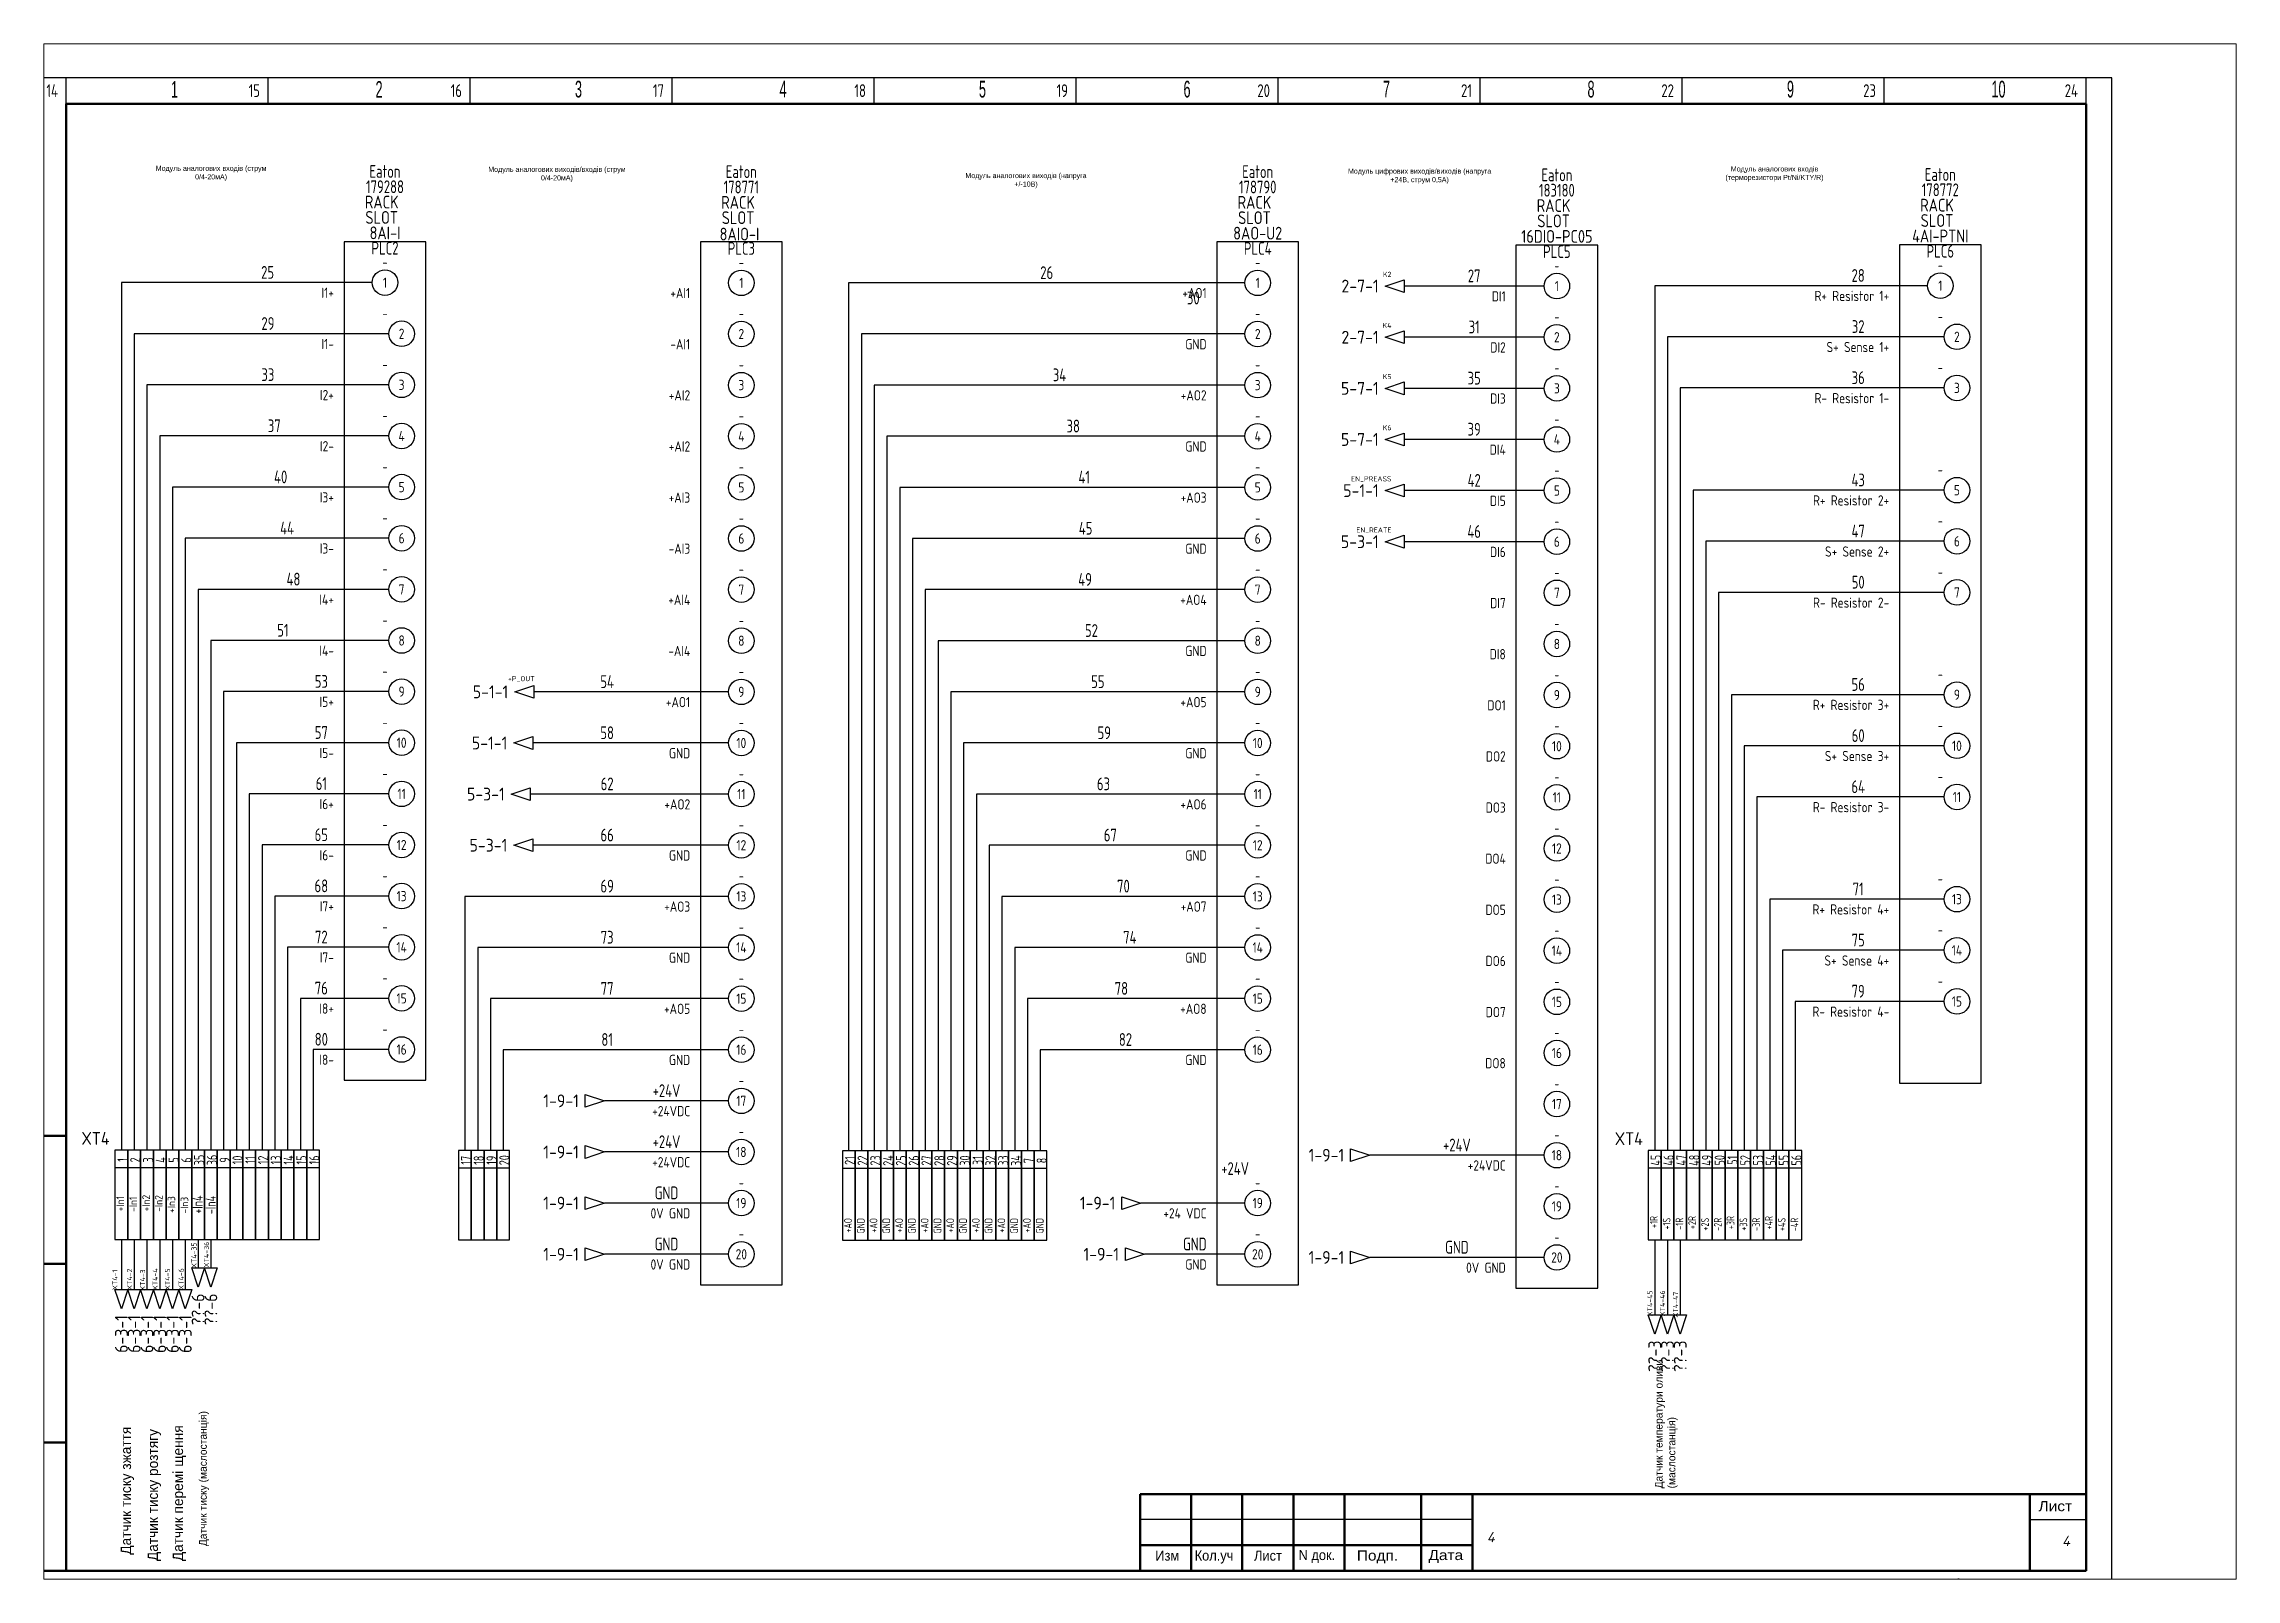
# Paper-space layout 'Layout2' of a CAD drawing. Extents: x 29 to 257, y 20 to 180.
# The model-space entities are those that its viewports show. They can reach past a viewport. Long polylines and large blocks are cut down to what shows.
import ezdxf
from ezdxf.enums import TextEntityAlignment as Align

# ---------------------------------------------------------------- set-up
doc = ezdxf.new("R2010")
doc.units = 0
doc.linetypes.add('Caddy_Solid', pattern=[0])
for name, color, linetype in [('100', 7, 'Continuous'), ('BLU_2.5mm^2', 5, 'Continuous'), ('DESC', 1, 'Continuous'), ('GRN_0.75mm^2', 3, 'Continuous'), ('MISC', 2, 'Continuous'), ('RED_2.5mm^2', 1, 'Continuous'), ('SYMS', 7, 'Continuous'), ('TAGS', 51, 'Continuous'), ('TERMS', 4, 'Continuous'), ('TITLE', 7, 'Continuous'), ('WIRENO', 70, 'Continuous'), ('XREF', 7, 'Continuous')]:
    doc.layers.add(name, color=color, linetype=linetype)
doc.styles.add('Caddy_Vectorfont1n', font='arial.ttf', dxfattribs={"width": 1.1})
doc.styles.add('Caddy_Vectorfont1p', font='arial.ttf', dxfattribs={"width": 0.9})
doc.styles.add('ITALIC', font='ITALIC')
doc.styles.add('SIMPLEX', font='simplex')
doc.styles.add('WD_IEC', font='ISOCP2.shx', dxfattribs={"width": 0.9, "height": 4})

psp = doc.layouts.new('Layout2')

msp = doc.modelspace()

# ---------------------------------------------------------------- texts
at = {"lineweight": 60, "style": 'Caddy_Vectorfont1p', "width": 0.54}
for s, height, p in [('1', 3.27, (20.5, 288.1)), ('2', 3.27, (60.5, 288.1)), ('3', 3.27, (99.5, 288.16)), ('4', 3.27, (139.5, 288.16)), ('5', 3.27, (178.5, 288.16)), ('6', 3.27, (218.5, 288.16)), ('7', 3.27, (257.5, 288.16)), ('8', 3.27, (297.5, 288.16)), ('9', 3.27, (336.5, 288.16)), ('10', 3.275, (376.5, 288.16))]:
    msp.add_text(s, height=height, dxfattribs=at).set_placement(p)
at = {"layer": '100', "lineweight": 25, "style": 'Caddy_Vectorfont1n'}
for s, width, p in [('Лист', 1.1, (385.7, 11.64)), ('Изм', 0.913, (212.99, 1.97)), ('Кол.уч', 0.913, (220.68, 1.99)), ('Лист', 0.913, (232.29, 1.97)), ('N док.', 0.913, (241, 2.08)), ('Подп.', 1.1, (252.39, 1.99)), ('Дата', 1.1, (266.4, 2.08)), ('Формат А3', 1.1, (355.56, -3.51))]:
    msp.add_text(s, height=1.965, dxfattribs=dict(at, width=width)).set_placement(p)
at = {"layer": 'SYMS', "char_height": 1, "attachment_point": 1}
for s, width, heights, insert in [('\\pxqc;Модуль аналогових вход{\\fArial|b0|i0|c204|p34;і}в (струм 0/4-20мА)', 24.8267, [2.71], (15.93, 274.81)), ('\\pxqc;Модуль аналогових виход{\\fArial|b0|i0|c204|p34;і}в/вход{\\fArial|b0|i0|c204|p34;і}в (струм 0/4-20мА)', 30.524, [3.9], (80.71, 274.61)), ('\\pxqc;Модуль аналогових вход{\\fArial|b0|i0|c204|p34;і}в \\P(терморезистори Pt/Ni/KTY/R)', 33.8762, [3.66], (317.13, 274.69)), ('\\pxqc;Модуль аналогових виход{\\fArial|b0|i0|c204|p34;і}в (напруга +/-10В)', 24.1189, [3.32], (175.64, 273.39)), ('\\pxqc;Модуль цифрових виход{\\fArial|b0|i0|c204|p34;і}в/виход{\\fArial|b0|i0|c204|p34;і}в (напруга +24В, струм 0,5А)', 29.4266, [3.66], (249.95, 274.26))]:
    msp.add_mtext_dynamic_manual_height_columns(s, width=width, gutter_width=12.5, heights=heights, dxfattribs=dict(at, insert=insert))
at = {"layer": 'SYMS', "attachment_point": 1, "rotation": 90}
for s, width, heights, insert, char_height in [('\\pxt1;Датчик температури оливи (маслостанц{\\fArial|b0|i0|c204|p34;і}я) ', 28.9746, [5.59], (310.68, 16.09), 1.5), ('Датчик тиску зжаття', 38.7766, [3.05], (10.69, 3.13), 2), ('Датчик тиску розтягу', 39.8504, [2.96], (15.95, 1.89), 2), ('Датчик перем{\\fArial|b0|i0|c204|p34;і }щення ', 39.8504, [2.96], (20.86, 1.87), 2)]:
    msp.add_mtext_dynamic_manual_height_columns(s, width=width, gutter_width=12.5, heights=heights, dxfattribs=dict(at, insert=insert, char_height=char_height))
at = {"layer": 'SYMS', "ltscale": 0.8, "insert": (26, 4.79), "char_height": 1.5, "attachment_point": 1, "rotation": 90, "line_spacing_factor": 0.8}
msp.add_mtext_dynamic_manual_height_columns('Датчик тиску (маслостанц{\\fArial|b0|i0|c204|p34;і}я) ', width=40.4296, gutter_width=12.5, heights=[2.88], dxfattribs=at)

# ---------------------------------------------------------------- blocks, each defined once
blk = doc.blocks.new('wd_tb')
at = {"layer": 'TITLE', "color": 1, "style": 'SIMPLEX'}
blk.add_attdef('CAD#', (-14.33, 3.62), '', height=1.25, rotation=90, dxfattribs=at)
at = {"layer": 'TITLE', "color": 1}
for tag, p, height, style in [('JOB#', (277.8, 5.56), 2, 'ITALIC'), ('ENGINEER', (9.37, -2.98), 1.25, 'ITALIC'), ('CHKDBY', (40.35, -2.98), 1.25, 'ITALIC'), ('DRAWNBY', (70.5, -3.39), 1.25, 'ITALIC'), ('DATE', (98.17, -3.8), 1.25, 'SIMPLEX'), ('SHTS', (385.36, -3.42), 2, 'ITALIC')]:
    blk.add_attdef(tag, p, '', height=height, dxfattribs=dict(at, style=style))
at = {"layer": 'TITLE', "color": 1, "style": 'ITALIC'}
for tag, p in [('DWG#', (377.5, 6.5)), ('TITLE#1', (133.27, -3.8)), ('TITLE#2', (163.84, -3.8)), ('TITLE#3', (197.71, -3.8))]:
    blk.add_attdef(tag, text='', height=2, dxfattribs=at).set_placement(p, align=Align.CENTER)
blk.add_attdef('SH#', text='', height=2, dxfattribs=at).set_placement((391.86, 4.83), align=Align.RIGHT)
at = {"layer": 'TITLE', "color": 7, "flags": 9}
blk.add_attdef('WD_TB', (-0.02, 0.56), '', height=1.57, dxfattribs=at)
at = {"layer": 'TITLE', "color": 1, "style": 'ITALIC', "flags": 3}
blk.add_attdef('TITLE#4', text='', height=2, dxfattribs=at).set_placement((230.75, -4.22), align=Align.CENTER)
blk = doc.blocks.new('PLCIO_195A')
at = {"layer": 'SYMS'}
for p, q in [((8, 8), (-8, 8)), ((-8, 8), (-8, -156)), ((8, -156), (8, 8)), ((-8, -156), (8, -156))]:
    blk.add_line(p, q, dxfattribs=at)
for centre in [(0, 0), (3.25, -10), (3.25, -20), (3.25, -30), (3.25, -40), (3.25, -50), (3.25, -60), (3.25, -70), (3.25, -80), (3.25, -90), (3.25, -100), (3.25, -110), (3.25, -120), (3.25, -130), (3.25, -140), (3.25, -150)]:
    blk.add_circle(centre, 2.5, dxfattribs=at)
at = {"layer": 'SYMS', "style": 'WD_IEC'}
for tag, height, width, p in [('INST', 2.5, 0.8, (0, 26.5)), ('LOC', 2.5, 0.8, (0, 23.5)), ('MFG', 2.5, 0.8, (0, 20.5)), ('CAT', 2.5, 0.8, (0, 17.5)), ('LINE2', 2.5, 0.9, (0, 11.5)), ('LINE1', 2.5, 0.9, (0, 14.5)), ('DESC', 2.5, 0.9, (0, 8.473)), ('TAGA01', 2, 0.8, (0, 3)), ('TAG', 2.5, 0.8, (0, 5.489)), ('TAGA02', 2, 0.8, (0, -7)), ('TAGA03', 2, 0.8, (0, -17)), ('TAGA04', 2, 0.8, (0, -27)), ('TAGA05', 2, 0.8, (0, -37)), ('TAGA06', 2, 0.8, (0, -47)), ('TAGA07', 2, 0.8, (0, -57)), ('TAGA08', 2, 0.8, (0, -67)), ('TAGA09', 2, 0.8, (0, -77)), ('TAGA10', 2, 0.8, (0, -87)), ('TAGA11', 2, 0.8, (0, -97)), ('TAGA12', 2, 0.8, (0, -107)), ('TAGA13', 2, 0.8, (0, -117)), ('TAGA14', 2, 0.8, (0, -127)), ('TAGA15', 2, 0.8, (0, -137)), ('TAGA16', 2, 0.8, (0, -147))]:
    blk.add_attdef(tag, text='', height=height, dxfattribs=dict(at, width=width)).set_placement(p, align=Align.CENTER)
at = {"layer": 'SYMS', "linetype": 'Continuous', "style": 'WD_IEC', "width": 0.9, "flags": 9}
blk.add_attdef('ASSYCODE', text='', height=0.32, dxfattribs=at).set_placement((3.68, 17.142), align=Align.CENTER)
at = {"layer": 'SYMS', "style": 'WD_IEC', "width": 0.9}
for tag, p in [('TERM01', (0, 0)), ('TERM02', (3.25, -10)), ('TERM03', (3.25, -20)), ('TERM04', (3.25, -30)), ('TERM05', (3.25, -40)), ('TERM06', (3.25, -50)), ('TERM07', (3.25, -60)), ('TERM08', (3.25, -70)), ('TERM09', (3.25, -80)), ('TERM10', (3.25, -90)), ('TERM11', (3.25, -100)), ('TERM12', (3.25, -110)), ('TERM13', (3.25, -120)), ('TERM14', (3.25, -130)), ('TERM15', (3.25, -140)), ('TERM16', (3.25, -150))]:
    blk.add_attdef(tag, text='', height=2, dxfattribs=at).set_placement(p, align=Align.MIDDLE_CENTER)
at = {"layer": 'SYMS', "style": 'WD_IEC', "width": 0.9, "flags": 1}
for tag, p in [('X4TERM01', (-2.5, 0)), ('X4TERM02', (0.75, -10)), ('X4TERM03', (0.75, -20)), ('X4TERM04', (0.75, -30)), ('X4TERM05', (0.75, -40)), ('X4TERM06', (0.75, -50)), ('X4TERM07', (0.75, -60)), ('X4TERM08', (0.75, -70)), ('X4TERM09', (0.75, -80)), ('X4TERM10', (0.75, -90)), ('X4TERM11', (0.75, -100)), ('X4TERM12', (0.75, -110)), ('X4TERM13', (0.75, -120)), ('X4TERM14', (0.75, -130)), ('X4TERM15', (0.75, -140)), ('X4TERM16', (0.75, -150))]:
    blk.add_attdef(tag, p, '', height=0.32, dxfattribs=at)
at = {"layer": 'SYMS', "style": 'WD_IEC', "width": 0.9}
for tag, p in [('DESCA01', (20, 0.5)), ('DESCB01', (20, -2.625)), ('DESCC01', (20, -5.75)), ('DESCD01', (20, -8.875)), ('DESCA02', (20, -9.5)), ('DESCE01', (20, -12)), ('DESCB02', (20, -12.625)), ('DESCC02', (20, -15.75)), ('DESCD02', (20, -18.875)), ('DESCA03', (20, -19.5)), ('DESCE02', (20, -22)), ('DESCB03', (20, -22.625)), ('DESCC03', (20, -25.75)), ('DESCD03', (20, -28.875)), ('DESCA04', (20, -29.5)), ('DESCE03', (20, -32)), ('DESCB04', (20, -32.625)), ('DESCC04', (20, -35.75)), ('DESCD04', (20, -38.875)), ('DESCA05', (20, -39.5)), ('DESCE04', (20, -42)), ('DESCB05', (20, -42.625)), ('DESCC05', (20, -45.75)), ('DESCD05', (20, -48.875)), ('DESCA06', (20, -49.5)), ('DESCE05', (20, -52)), ('DESCB06', (20, -52.625)), ('DESCC06', (20, -55.75)), ('DESCD06', (20, -58.875)), ('DESCA07', (20, -59.5)), ('DESCE06', (20, -62)), ('DESCB07', (20, -62.625)), ('DESCC07', (20, -65.75)), ('DESCD07', (20, -68.875)), ('DESCA08', (20, -69.5)), ('DESCE07', (20, -72)), ('DESCB08', (20, -72.625)), ('DESCC08', (20, -75.75)), ('DESCD08', (20, -78.875)), ('DESCA09', (20, -79.5)), ('DESCE08', (20, -82)), ('DESCB09', (20, -82.625)), ('DESCC09', (20, -85.75)), ('DESCD09', (20, -88.875)), ('DESCA10', (20, -89.5)), ('DESCE09', (20, -92)), ('DESCB10', (20, -92.625)), ('DESCC10', (20, -95.75)), ('DESCD10', (20, -98.875)), ('DESCA11', (20, -99.5)), ('DESCE10', (20, -102)), ('DESCB11', (20, -102.625)), ('DESCC11', (20, -105.75)), ('DESCD11', (20, -108.875)), ('DESCA12', (20, -109.5)), ('DESCE11', (20, -112)), ('DESCB12', (20, -112.625)), ('DESCC12', (20, -115.75)), ('DESCD12', (20, -118.875)), ('DESCA13', (20, -119.5)), ('DESCE12', (20, -122)), ('DESCB13', (20, -122.625)), ('DESCC13', (20, -125.75)), ('DESCD13', (20, -128.875)), ('DESCA14', (20, -129.5)), ('DESCE13', (20, -132)), ('DESCB14', (20, -132.625)), ('DESCC14', (20, -135.75)), ('DESCD14', (20, -138.875)), ('DESCA15', (20, -139.5)), ('DESCE14', (20, -142)), ('DESCB15', (20, -142.625)), ('DESCC15', (20, -145.75)), ('DESCD15', (20, -148.875)), ('DESCA16', (20, -149.5)), ('DESCE15', (20, -152)), ('DESCB16', (20, -152.625)), ('DESCC16', (20, -155.75)), ('DESCD16', (20, -158.875)), ('DESCE16', (20, -162))]:
    blk.add_attdef(tag, p, '', height=2.5, dxfattribs=at)
for tag, p in [('TERMDESC01', (-10, -1)), ('TERMDESC02', (-10, -11)), ('TERMDESC03', (-10, -21)), ('TERMDESC04', (-10, -31)), ('TERMDESC05', (-10, -41)), ('TERMDESC06', (-10, -51)), ('TERMDESC07', (-10, -61)), ('TERMDESC08', (-10, -71)), ('TERMDESC09', (-10, -81)), ('TERMDESC10', (-10, -91)), ('TERMDESC11', (-10, -101)), ('TERMDESC12', (-10, -111)), ('TERMDESC13', (-10, -121)), ('TERMDESC14', (-10, -131)), ('TERMDESC15', (-10, -141)), ('TERMDESC16', (-10, -151))]:
    blk.add_attdef(tag, text='', height=2, dxfattribs=at).set_placement(p, align=Align.TOP_RIGHT)
blk = doc.blocks.new('VT0001_002')
at = {"layer": 'BLU_2.5mm^2', "color": 0, "transparency": 33554687}
blk.add_line((0, -3.43), (2.5, -3.43), dxfattribs=at)
blk.add_lwpolyline([(0, -17.5), (2.5, -17.5), (2.5, 0), (0, 0)], close=True, dxfattribs=at)
at = {"color": 2, "lineweight": 15, "true_color": 0xf1eb1f, "transparency": 33554687, "style": 'WD_IEC'}
for tag, p in [('INST', (-2.25, 5.32)), ('LOC', (-2.25, 1.32)), ('DESC1', (-2.25, -10.43)), ('DESC2', (-2.25, -13.93)), ('DESC3', (-2.25, -17.43))]:
    blk.add_attdef(tag, text='', height=2.5, dxfattribs=at).set_placement(p, align=Align.RIGHT)
at = {"color": 2, "lineweight": 15, "true_color": 0xf1eb1f, "transparency": 33554687, "style": 'WD_IEC', "flags": 1}
for tag, p, height in [('ASSYCODE', (2.75, 7.32), 1), ('CATDESC', (2.75, 5.82), 1), ('MFG', (2.75, 3.82), 1.5), ('CAT', (2.75, 1.32), 1.5)]:
    blk.add_attdef(tag, p, '', height=height, dxfattribs=at)
at = {"color": 2, "lineweight": 15, "true_color": 0xf1eb1f, "transparency": 33554687, "style": 'WD_IEC', "width": 0.8}
blk.add_attdef('TERM01', text='', height=2, rotation=89.5557, dxfattribs=at).set_placement((0.47, -1.92), align=Align.TOP_CENTER)
at = {"color": 0, "transparency": 33554687, "flags": 1}
blk.add_attdef('X2LINK', (1.25, 0), '', height=0.01, dxfattribs=at)
at = {"color": 0, "transparency": 33554687, "style": 'WD_IEC', "flags": 1}
for tag, p, height in [('X2TERM01', (1.25, 0), 0.08), ('STRIPSEQ', (0, -3.43), 0.03), ('LINKTERM', (0, -3.47), 0.03), ('X8TERM01', (1.25, -17.5), 0.08)]:
    blk.add_attdef(tag, p, '', height=height, dxfattribs=at)
at = {"color": 2, "lineweight": 15, "true_color": 0xf1eb1f, "transparency": 33554687, "style": 'WD_IEC', "flags": 8}
blk.add_attdef('TAGSTRIP', text='', height=2.5, dxfattribs=at).set_placement((-2.25, -2.93), align=Align.RIGHT)
blk = doc.blocks.new('PLCIO_1E7D')
at = {"layer": 'SYMS'}
for p, q in [((8, 8), (-8, 8)), ((-8, 8), (-8, -196)), ((8, -196), (8, 8)), ((-8, -196), (8, -196))]:
    blk.add_line(p, q, dxfattribs=at)
for centre in [(0, 0), (0, -10), (0, -20), (0, -30), (0, -40), (0, -50), (0, -60), (0, -70), (0, -80), (0, -90), (0, -100), (0, -110), (0, -120), (0, -130), (0, -140), (0, -150), (0, -160), (0, -170), (0, -180), (0, -190)]:
    blk.add_circle(centre, 2.5, dxfattribs=at)
at = {"layer": 'SYMS', "style": 'WD_IEC'}
for tag, height, width, p in [('INST', 2.5, 0.8, (0, 26.5)), ('LOC', 2.5, 0.8, (0, 23.5)), ('MFG', 2.5, 0.8, (0, 20.5)), ('CAT', 2.5, 0.8, (0, 17.5)), ('LINE2', 2.5, 0.9, (0, 11.5)), ('LINE1', 2.5, 0.9, (0, 14.5)), ('DESC', 2.5, 0.9, (0, 8.47)), ('TAGA01', 2, 0.8, (0, 3)), ('TAG', 2.5, 0.8, (0, 5.49)), ('TAGA02', 2, 0.8, (0, -7)), ('TAGA03', 2, 0.8, (0, -17)), ('TAGA04', 2, 0.8, (0, -27)), ('TAGA05', 2, 0.8, (0, -37)), ('TAGA06', 2, 0.8, (0, -47)), ('TAGA07', 2, 0.8, (0, -57)), ('TAGA08', 2, 0.8, (0, -67)), ('TAGA09', 2, 0.8, (0, -77)), ('TAGA10', 2, 0.8, (0, -87)), ('TAGA11', 2, 0.8, (0, -97)), ('TAGA12', 2, 0.8, (0, -107)), ('TAGA13', 2, 0.8, (0, -117)), ('TAGA14', 2, 0.8, (0, -127)), ('TAGA15', 2, 0.8, (0, -137)), ('TAGA16', 2, 0.8, (0, -147)), ('TAGA17', 2, 0.8, (0, -157)), ('TAGA18', 2, 0.8, (0, -167)), ('TAGA19', 2, 0.8, (0, -177)), ('TAGA20', 2, 0.8, (0, -187))]:
    blk.add_attdef(tag, text='', height=height, dxfattribs=dict(at, width=width)).set_placement(p, align=Align.CENTER)
at = {"layer": 'SYMS', "linetype": 'Continuous', "style": 'WD_IEC', "width": 0.9, "flags": 9}
blk.add_attdef('ASSYCODE', text='', height=0.32, dxfattribs=at).set_placement((3.68, 17.14), align=Align.CENTER)
at = {"layer": 'SYMS', "style": 'WD_IEC', "width": 0.9}
for tag, p in [('TERM01', (0, 0)), ('TERM02', (0, -10)), ('TERM03', (0, -20)), ('TERM04', (0, -30)), ('TERM05', (0, -40)), ('TERM06', (0, -50)), ('TERM07', (0, -60)), ('TERM08', (0, -70)), ('TERM09', (0, -80)), ('TERM10', (0, -90)), ('TERM11', (0, -100)), ('TERM12', (0, -110)), ('TERM13', (0, -120)), ('TERM14', (0, -130)), ('TERM15', (0, -140)), ('TERM16', (0, -150)), ('TERM17', (0, -160)), ('TERM18', (0, -170)), ('TERM19', (0, -180)), ('TERM20', (0, -190))]:
    blk.add_attdef(tag, text='', height=2, dxfattribs=at).set_placement(p, align=Align.MIDDLE_CENTER)
at = {"layer": 'SYMS', "style": 'WD_IEC', "width": 0.9, "flags": 1}
for tag, p in [('X4TERM01', (-2.5, 0)), ('X4TERM02', (-2.5, -10)), ('X4TERM03', (-2.5, -20)), ('X4TERM04', (-2.5, -30)), ('X4TERM05', (-2.5, -40)), ('X4TERM06', (-2.5, -50)), ('X4TERM07', (-2.5, -60)), ('X4TERM08', (-2.5, -70)), ('X4TERM09', (-2.5, -80)), ('X4TERM10', (-2.5, -90)), ('X4TERM11', (-2.5, -100)), ('X4TERM12', (-2.5, -110)), ('X4TERM13', (-2.5, -120)), ('X4TERM14', (-2.5, -130)), ('X4TERM15', (-2.5, -140)), ('X4TERM16', (-2.5, -150)), ('X4TERM17', (-2.5, -160)), ('X4TERM18', (-2.5, -170)), ('X4TERM19', (-2.5, -180)), ('X4TERM20', (-2.5, -190))]:
    blk.add_attdef(tag, p, '', height=0.32, dxfattribs=at)
at = {"layer": 'SYMS', "style": 'WD_IEC', "width": 0.9}
for tag, p in [('DESCA01', (20, 0.5)), ('DESCB01', (20, -2.62)), ('DESCC01', (20, -5.75)), ('DESCD01', (20, -8.88)), ('DESCA02', (20, -9.5)), ('DESCE01', (20, -12)), ('DESCB02', (20, -12.62)), ('DESCC02', (20, -15.75)), ('DESCD02', (20, -18.88)), ('DESCA03', (20, -19.5)), ('DESCE02', (20, -22)), ('DESCB03', (20, -22.62)), ('DESCC03', (20, -25.75)), ('DESCD03', (20, -28.88)), ('DESCA04', (20, -29.5)), ('DESCE03', (20, -32)), ('DESCB04', (20, -32.62)), ('DESCC04', (20, -35.75)), ('DESCD04', (20, -38.88)), ('DESCA05', (20, -39.5)), ('DESCE04', (20, -42)), ('DESCB05', (20, -42.62)), ('DESCC05', (20, -45.75)), ('DESCD05', (20, -48.88)), ('DESCA06', (20, -49.5)), ('DESCE05', (20, -52)), ('DESCB06', (20, -52.62)), ('DESCC06', (20, -55.75)), ('DESCD06', (20, -58.88)), ('DESCA07', (20, -59.5)), ('DESCE06', (20, -62)), ('DESCB07', (20, -62.62)), ('DESCC07', (20, -65.75)), ('DESCD07', (20, -68.88)), ('DESCA08', (20, -69.5)), ('DESCE07', (20, -72)), ('DESCB08', (20, -72.62)), ('DESCC08', (20, -75.75)), ('DESCD08', (20, -78.88)), ('DESCA09', (20, -79.5)), ('DESCE08', (20, -82)), ('DESCB09', (20, -82.62)), ('DESCC09', (20, -85.75)), ('DESCD09', (20, -88.88)), ('DESCA10', (20, -89.5)), ('DESCE09', (20, -92)), ('DESCB10', (20, -92.62)), ('DESCC10', (20, -95.75)), ('DESCD10', (20, -98.88)), ('DESCA11', (20, -99.5)), ('DESCE10', (20, -102)), ('DESCB11', (20, -102.62)), ('DESCC11', (20, -105.75)), ('DESCD11', (20, -108.88)), ('DESCA12', (20, -109.5)), ('DESCE11', (20, -112)), ('DESCB12', (20, -112.62)), ('DESCC12', (20, -115.75)), ('DESCD12', (20, -118.88)), ('DESCA13', (20, -119.5)), ('DESCE12', (20, -122)), ('DESCB13', (20, -122.62)), ('DESCC13', (20, -125.75)), ('DESCD13', (20, -128.88)), ('DESCA14', (20, -129.5)), ('DESCE13', (20, -132)), ('DESCB14', (20, -132.62)), ('DESCC14', (20, -135.75)), ('DESCD14', (20, -138.88)), ('DESCA15', (20, -139.5)), ('DESCE14', (20, -142)), ('DESCB15', (20, -142.62)), ('DESCC15', (20, -145.75)), ('DESCD15', (20, -148.88)), ('DESCA16', (20, -149.5)), ('DESCE15', (20, -152)), ('DESCB16', (20, -152.62)), ('DESCC16', (20, -155.75)), ('DESCD16', (20, -158.88)), ('DESCA17', (20, -159.5)), ('DESCE16', (20, -162)), ('DESCB17', (20, -162.62)), ('DESCC17', (20, -165.75)), ('DESCD17', (20, -168.88)), ('DESCA18', (20, -169.5)), ('DESCE17', (20, -172)), ('DESCB18', (20, -172.62)), ('DESCC18', (20, -175.75)), ('DESCD18', (20, -178.88)), ('DESCA19', (20, -179.5)), ('DESCE18', (20, -182)), ('DESCB19', (20, -182.62)), ('DESCC19', (20, -185.75)), ('DESCD19', (20, -188.88)), ('DESCA20', (20, -189.5)), ('DESCE19', (20, -192)), ('DESCB20', (20, -192.62)), ('DESCC20', (20, -195.75)), ('DESCD20', (20, -198.88)), ('DESCE20', (20, -202))]:
    blk.add_attdef(tag, p, '', height=2.5, dxfattribs=at)
for tag, p in [('TERMDESC01', (-10, -1)), ('TERMDESC02', (-10, -11)), ('TERMDESC03', (-10, -21)), ('TERMDESC04', (-10, -31)), ('TERMDESC05', (-10, -41)), ('TERMDESC06', (-10, -51)), ('TERMDESC07', (-10, -61)), ('TERMDESC08', (-10, -71)), ('TERMDESC09', (-10, -81)), ('TERMDESC10', (-10, -91)), ('TERMDESC11', (-10, -101)), ('TERMDESC12', (-10, -111)), ('TERMDESC13', (-10, -121)), ('TERMDESC14', (-10, -131)), ('TERMDESC15', (-10, -141)), ('TERMDESC16', (-10, -151)), ('TERMDESC17', (-10, -161)), ('TERMDESC18', (-10, -171)), ('TERMDESC19', (-10, -181)), ('TERMDESC20', (-10, -191))]:
    blk.add_attdef(tag, text='', height=2, dxfattribs=at).set_placement(p, align=Align.TOP_RIGHT)
blk = doc.blocks.new('HA1D3')
blk.add_lwpolyline([(0, 0), (-3.75, -1.25), (-3.75, 1.25)], close=True)
at = {"style": 'WD_IEC'}
blk.add_attdef('XREF', text='', height=2.5, dxfattribs=at).set_placement((-5, 0), align=Align.MIDDLE_RIGHT)
at = {"style": 'WD_IEC', "flags": 1}
blk.add_attdef('SIGCODE', text='', height=1, dxfattribs=at).set_placement((-2.5, 1.8), align=Align.RIGHT)
at = {"style": 'WD_IEC'}
for tag, p, height, flags in [('X1TERM01', (0, 0), 0.32, 1), ('WIRENO', (1.25, 1), 2.5, 8)]:
    blk.add_attdef(tag, p, '', height=height, dxfattribs=dict(at, flags=flags))
blk.add_attdef('DESC1', text='', height=2.5, dxfattribs=at).set_placement((1.25, -1), align=Align.TOP_LEFT)
blk = doc.blocks.new('WD_WNH')
at = {"linetype": 'Continuous', "style": 'WD_IEC', "width": 0.8}
blk.add_attdef('WIRENO', text='', height=2.5, dxfattribs=at).set_placement((0, 0.75), align=Align.CENTER)
at = {"style": 'WD_IEC', "flags": 1}
for tag, p in [('W08USER', (0, 0.375)), ('W04USER', (0, 0.875)), ('W05USER', (0, 0.75)), ('W09USER', (0, 0.25)), ('W03USER', (0, 1)), ('W06USER', (0, 0.625)), ('W07USER', (0, 0.5)), ('W02USER', (0, 1.125)), ('W01USER', (0, 1.25)), ('W10USER', (0, 0.125))]:
    blk.add_attdef(tag, text='', height=0.08, dxfattribs=at).set_placement(p, align=Align.CENTER)
blk = doc.blocks.new('HA1S3')
blk.add_lwpolyline([(-3.75, 0), (0, 1.25), (0, -1.25)], close=True)
at = {"style": 'WD_IEC'}
blk.add_attdef('XREF', text='', height=2.5, dxfattribs=at).set_placement((-5, 0), align=Align.MIDDLE_RIGHT)
at = {"style": 'WD_IEC', "flags": 1}
blk.add_attdef('SIGCODE', text='', height=1, dxfattribs=at).set_placement((-2.5, 1.8), align=Align.RIGHT)
at = {"style": 'WD_IEC'}
for tag, p, height, flags in [('X1TERM01', (0, 0), 0.32, 1), ('WIRENO', (1.25, 1), 2.5, 8)]:
    blk.add_attdef(tag, p, '', height=height, dxfattribs=dict(at, flags=flags))
blk.add_attdef('DESC1', text='', height=2.5, dxfattribs=at).set_placement((1.25, -1), align=Align.TOP_LEFT)
blk = doc.blocks.new('PLCIO_27EB')
at = {"layer": 'SYMS'}
for p, q in [((8, 8), (-8, 8)), ((-8, 8), (-8, -196)), ((8, -196), (8, 8)), ((-8, -196), (8, -196))]:
    blk.add_line(p, q, dxfattribs=at)
for centre in [(0, 0), (0, -10), (0, -20), (0, -30), (0, -40), (0, -50), (0, -60), (0, -70), (0, -80), (0, -90), (0, -100), (0, -110), (0, -120), (0, -130), (0, -140), (0, -150), (0, -180), (0, -190)]:
    blk.add_circle(centre, 2.5, dxfattribs=at)
at = {"layer": 'SYMS', "style": 'WD_IEC'}
for tag, height, width, p in [('INST', 2.5, 0.8, (0, 26.5)), ('LOC', 2.5, 0.8, (0, 23.5)), ('MFG', 2.5, 0.8, (0, 20.5)), ('CAT', 2.5, 0.8, (0, 17.5)), ('LINE2', 2.5, 0.9, (0, 11.5)), ('LINE1', 2.5, 0.9, (0, 14.5)), ('DESC', 2.5, 0.9, (0, 8.47)), ('TAGA01', 2, 0.8, (0, 3)), ('TAG', 2.5, 0.8, (0, 5.49)), ('TAGA02', 2, 0.8, (0, -7)), ('TAGA03', 2, 0.8, (0, -17)), ('TAGA04', 2, 0.8, (0, -27)), ('TAGA05', 2, 0.8, (0, -37)), ('TAGA06', 2, 0.8, (0, -47)), ('TAGA07', 2, 0.8, (0, -57)), ('TAGA08', 2, 0.8, (0, -67)), ('TAGA09', 2, 0.8, (0, -77)), ('TAGA10', 2, 0.8, (0, -87)), ('TAGA11', 2, 0.8, (0, -97)), ('TAGA12', 2, 0.8, (0, -107)), ('TAGA13', 2, 0.8, (0, -117)), ('TAGA14', 2, 0.8, (0, -127)), ('TAGA15', 2, 0.8, (0, -137)), ('TAGA16', 2, 0.8, (0, -147)), ('TAGA19', 2, 0.8, (0, -177)), ('TAGA20', 2, 0.8, (0, -187))]:
    blk.add_attdef(tag, text='', height=height, dxfattribs=dict(at, width=width)).set_placement(p, align=Align.CENTER)
at = {"layer": 'SYMS', "linetype": 'Continuous', "style": 'WD_IEC', "width": 0.9, "flags": 9}
blk.add_attdef('ASSYCODE', text='', height=0.32, dxfattribs=at).set_placement((3.68, 17.14), align=Align.CENTER)
at = {"layer": 'SYMS', "style": 'WD_IEC', "width": 0.9}
for tag, p in [('TERM01', (0, 0)), ('TERM02', (0, -10)), ('TERM03', (0, -20)), ('TERM04', (0, -30)), ('TERM05', (0, -40)), ('TERM06', (0, -50)), ('TERM07', (0, -60)), ('TERM08', (0, -70)), ('TERM09', (0, -80)), ('TERM10', (0, -90)), ('TERM11', (0, -100)), ('TERM12', (0, -110)), ('TERM13', (0, -120)), ('TERM14', (0, -130)), ('TERM15', (0, -140)), ('TERM16', (0, -150)), ('TERM19', (0, -180)), ('TERM20', (0, -190))]:
    blk.add_attdef(tag, text='', height=2, dxfattribs=at).set_placement(p, align=Align.MIDDLE_CENTER)
at = {"layer": 'SYMS', "style": 'WD_IEC', "width": 0.9, "flags": 1}
for tag, p in [('X4TERM01', (-2.5, 0)), ('X4TERM02', (-2.5, -10)), ('X4TERM03', (-2.5, -20)), ('X4TERM04', (-2.5, -30)), ('X4TERM05', (-2.5, -40)), ('X4TERM06', (-2.5, -50)), ('X4TERM07', (-2.5, -60)), ('X4TERM08', (-2.5, -70)), ('X4TERM09', (-2.5, -80)), ('X4TERM10', (-2.5, -90)), ('X4TERM11', (-2.5, -100)), ('X4TERM12', (-2.5, -110)), ('X4TERM13', (-2.5, -120)), ('X4TERM14', (-2.5, -130)), ('X4TERM15', (-2.5, -140)), ('X4TERM16', (-2.5, -150)), ('X4TERM19', (-2.5, -180)), ('X4TERM20', (-2.5, -190))]:
    blk.add_attdef(tag, p, '', height=0.32, dxfattribs=at)
at = {"layer": 'SYMS', "style": 'WD_IEC', "width": 0.9}
for tag, p in [('DESCA01', (20, 0.5)), ('DESCB01', (20, -2.62)), ('DESCC01', (20, -5.75)), ('DESCD01', (20, -8.88)), ('DESCA02', (20, -9.5)), ('DESCE01', (20, -12)), ('DESCB02', (20, -12.62)), ('DESCC02', (20, -15.75)), ('DESCD02', (20, -18.88)), ('DESCA03', (20, -19.5)), ('DESCE02', (20, -22)), ('DESCB03', (20, -22.62)), ('DESCC03', (20, -25.75)), ('DESCD03', (20, -28.88)), ('DESCA04', (20, -29.5)), ('DESCE03', (20, -32)), ('DESCB04', (20, -32.62)), ('DESCC04', (20, -35.75)), ('DESCD04', (20, -38.88)), ('DESCA05', (20, -39.5)), ('DESCE04', (20, -42)), ('DESCB05', (20, -42.62)), ('DESCC05', (20, -45.75)), ('DESCD05', (20, -48.88)), ('DESCA06', (20, -49.5)), ('DESCE05', (20, -52)), ('DESCB06', (20, -52.62)), ('DESCC06', (20, -55.75)), ('DESCD06', (20, -58.88)), ('DESCA07', (20, -59.5)), ('DESCE06', (20, -62)), ('DESCB07', (20, -62.62)), ('DESCC07', (20, -65.75)), ('DESCD07', (20, -68.88)), ('DESCA08', (20, -69.5)), ('DESCE07', (20, -72)), ('DESCB08', (20, -72.62)), ('DESCC08', (20, -75.75)), ('DESCD08', (20, -78.88)), ('DESCA09', (20, -79.5)), ('DESCE08', (20, -82)), ('DESCB09', (20, -82.62)), ('DESCC09', (20, -85.75)), ('DESCD09', (20, -88.88)), ('DESCA10', (20, -89.5)), ('DESCE09', (20, -92)), ('DESCB10', (20, -92.62)), ('DESCC10', (20, -95.75)), ('DESCD10', (20, -98.88)), ('DESCA11', (20, -99.5)), ('DESCE10', (20, -102)), ('DESCB11', (20, -102.62)), ('DESCC11', (20, -105.75)), ('DESCD11', (20, -108.88)), ('DESCA12', (20, -109.5)), ('DESCE11', (20, -112)), ('DESCB12', (20, -112.62)), ('DESCC12', (20, -115.75)), ('DESCD12', (20, -118.88)), ('DESCA13', (20, -119.5)), ('DESCE12', (20, -122)), ('DESCB13', (20, -122.62)), ('DESCC13', (20, -125.75)), ('DESCD13', (20, -128.88)), ('DESCA14', (20, -129.5)), ('DESCE13', (20, -132)), ('DESCB14', (20, -132.62)), ('DESCC14', (20, -135.75)), ('DESCD14', (20, -138.88)), ('DESCA15', (20, -139.5)), ('DESCE14', (20, -142)), ('DESCB15', (20, -142.62)), ('DESCC15', (20, -145.75)), ('DESCD15', (20, -148.88)), ('DESCA16', (20, -149.5)), ('DESCE15', (20, -152)), ('DESCB16', (20, -152.62)), ('DESCC16', (20, -155.75)), ('DESCD16', (20, -158.88)), ('DESCE16', (20, -162)), ('DESCA19', (20, -179.5)), ('DESCB19', (20, -182.62)), ('DESCC19', (20, -185.75)), ('DESCD19', (20, -188.88)), ('DESCA20', (20, -189.5)), ('DESCE19', (20, -192)), ('DESCB20', (20, -192.62)), ('DESCC20', (20, -195.75)), ('DESCD20', (20, -198.88)), ('DESCE20', (20, -202))]:
    blk.add_attdef(tag, p, '', height=2.5, dxfattribs=at)
for tag, p in [('TERMDESC01', (-10, -1)), ('TERMDESC02', (-10, -11)), ('TERMDESC03', (-10, -21)), ('TERMDESC04', (-10, -31)), ('TERMDESC05', (-10, -41)), ('TERMDESC06', (-10, -51)), ('TERMDESC07', (-10, -61)), ('TERMDESC08', (-10, -71)), ('TERMDESC09', (-10, -81)), ('TERMDESC10', (-10, -91)), ('TERMDESC11', (-10, -101)), ('TERMDESC12', (-10, -111)), ('TERMDESC13', (-10, -121)), ('TERMDESC14', (-10, -131)), ('TERMDESC15', (-10, -141)), ('TERMDESC16', (-10, -151)), ('TERMDESC19', (-10, -181)), ('TERMDESC20', (-10, -191))]:
    blk.add_attdef(tag, text='', height=2, dxfattribs=at).set_placement(p, align=Align.TOP_RIGHT)
blk = doc.blocks.new('PLCIO_2CA3')
at = {"layer": 'SYMS'}
for p, q in [((8, 8), (-8, 8)), ((-8, 8), (-8, -196)), ((8, -196), (8, 8)), ((-8, -196), (8, -196))]:
    blk.add_line(p, q, dxfattribs=at)
for centre in [(0, 0), (0, -10), (0, -20), (0, -30), (0, -40), (0, -50), (0, -60), (0, -70), (0, -80), (0, -90), (0, -100), (0, -110), (0, -120), (0, -130), (0, -140), (0, -150), (0, -160), (0, -170), (0, -180), (0, -190)]:
    blk.add_circle(centre, 2.5, dxfattribs=at)
at = {"layer": 'SYMS', "style": 'WD_IEC'}
for tag, height, width, p in [('INST', 2.5, 0.8, (0, 26.5)), ('LOC', 2.5, 0.8, (0, 23.5)), ('MFG', 2.5, 0.8, (0, 20.5)), ('CAT', 2.5, 0.8, (0, 17.5)), ('LINE2', 2.5, 0.9, (0, 11.5)), ('LINE1', 2.5, 0.9, (0, 14.5)), ('DESC', 2.5, 0.9, (0, 8.47)), ('TAGA01', 2, 0.8, (0, 3)), ('TAG', 2.5, 0.8, (0, 5.49)), ('TAGA02', 2, 0.8, (0, -7)), ('TAGA03', 2, 0.8, (0, -17)), ('TAGA04', 2, 0.8, (0, -27)), ('TAGA05', 2, 0.8, (0, -37)), ('TAGA06', 2, 0.8, (0, -47)), ('TAGA07', 2, 0.8, (0, -57)), ('TAGA08', 2, 0.8, (0, -67)), ('TAGA09', 2, 0.8, (0, -77)), ('TAGA10', 2, 0.8, (0, -87)), ('TAGA11', 2, 0.8, (0, -97)), ('TAGA12', 2, 0.8, (0, -107)), ('TAGA13', 2, 0.8, (0, -117)), ('TAGA14', 2, 0.8, (0, -127)), ('TAGA15', 2, 0.8, (0, -137)), ('TAGA16', 2, 0.8, (0, -147)), ('TAGA17', 2, 0.8, (0, -157)), ('TAGA18', 2, 0.8, (0, -167)), ('TAGA19', 2, 0.8, (0, -177)), ('TAGA20', 2, 0.8, (0, -187))]:
    blk.add_attdef(tag, text='', height=height, dxfattribs=dict(at, width=width)).set_placement(p, align=Align.CENTER)
at = {"layer": 'SYMS', "linetype": 'Continuous', "style": 'WD_IEC', "width": 0.9, "flags": 9}
blk.add_attdef('ASSYCODE', text='', height=0.32, dxfattribs=at).set_placement((3.68, 17.14), align=Align.CENTER)
at = {"layer": 'SYMS', "style": 'WD_IEC', "width": 0.9}
for tag, p in [('TERM01', (0, 0)), ('TERM02', (0, -10)), ('TERM03', (0, -20)), ('TERM04', (0, -30)), ('TERM05', (0, -40)), ('TERM06', (0, -50)), ('TERM07', (0, -60)), ('TERM08', (0, -70)), ('TERM09', (0, -80)), ('TERM10', (0, -90)), ('TERM11', (0, -100)), ('TERM12', (0, -110)), ('TERM13', (0, -120)), ('TERM14', (0, -130)), ('TERM15', (0, -140)), ('TERM16', (0, -150)), ('TERM17', (0, -160)), ('TERM18', (0, -170)), ('TERM19', (0, -180)), ('TERM20', (0, -190))]:
    blk.add_attdef(tag, text='', height=2, dxfattribs=at).set_placement(p, align=Align.MIDDLE_CENTER)
at = {"layer": 'SYMS', "style": 'WD_IEC', "width": 0.9, "flags": 1}
for tag, p in [('X4TERM01', (-2.5, 0)), ('X4TERM02', (-2.5, -10)), ('X4TERM03', (-2.5, -20)), ('X4TERM04', (-2.5, -30)), ('X4TERM05', (-2.5, -40)), ('X4TERM06', (-2.5, -50)), ('X4TERM07', (-2.5, -60)), ('X4TERM08', (-2.5, -70)), ('X4TERM09', (-2.5, -80)), ('X4TERM10', (-2.5, -90)), ('X4TERM11', (-2.5, -100)), ('X4TERM12', (-2.5, -110)), ('X4TERM13', (-2.5, -120)), ('X4TERM14', (-2.5, -130)), ('X4TERM15', (-2.5, -140)), ('X4TERM16', (-2.5, -150)), ('X4TERM17', (-2.5, -160)), ('X4TERM18', (-2.5, -170)), ('X4TERM19', (-2.5, -180)), ('X4TERM20', (-2.5, -190))]:
    blk.add_attdef(tag, p, '', height=0.32, dxfattribs=at)
at = {"layer": 'SYMS', "style": 'WD_IEC', "width": 0.9}
for tag, p in [('DESCA01', (20, 0.5)), ('DESCB01', (20, -2.62)), ('DESCC01', (20, -5.75)), ('DESCD01', (20, -8.88)), ('DESCA02', (20, -9.5)), ('DESCE01', (20, -12)), ('DESCB02', (20, -12.62)), ('DESCC02', (20, -15.75)), ('DESCD02', (20, -18.88)), ('DESCA03', (20, -19.5)), ('DESCE02', (20, -22)), ('DESCB03', (20, -22.62)), ('DESCC03', (20, -25.75)), ('DESCD03', (20, -28.88)), ('DESCA04', (20, -29.5)), ('DESCE03', (20, -32)), ('DESCB04', (20, -32.62)), ('DESCC04', (20, -35.75)), ('DESCD04', (20, -38.88)), ('DESCA05', (20, -39.5)), ('DESCE04', (20, -42)), ('DESCB05', (20, -42.62)), ('DESCC05', (20, -45.75)), ('DESCD05', (20, -48.88)), ('DESCA06', (20, -49.5)), ('DESCE05', (20, -52)), ('DESCB06', (20, -52.62)), ('DESCC06', (20, -55.75)), ('DESCD06', (20, -58.88)), ('DESCA07', (20, -59.5)), ('DESCE06', (20, -62)), ('DESCB07', (20, -62.62)), ('DESCC07', (20, -65.75)), ('DESCD07', (20, -68.88)), ('DESCA08', (20, -69.5)), ('DESCE07', (20, -72)), ('DESCB08', (20, -72.62)), ('DESCC08', (20, -75.75)), ('DESCD08', (20, -78.88)), ('DESCA09', (20, -79.5)), ('DESCE08', (20, -82)), ('DESCB09', (20, -82.62)), ('DESCC09', (20, -85.75)), ('DESCD09', (20, -88.88)), ('DESCA10', (20, -89.5)), ('DESCE09', (20, -92)), ('DESCB10', (20, -92.62)), ('DESCC10', (20, -95.75)), ('DESCD10', (20, -98.88)), ('DESCA11', (20, -99.5)), ('DESCE10', (20, -102)), ('DESCB11', (20, -102.62)), ('DESCC11', (20, -105.75)), ('DESCD11', (20, -108.88)), ('DESCA12', (20, -109.5)), ('DESCE11', (20, -112)), ('DESCB12', (20, -112.62)), ('DESCC12', (20, -115.75)), ('DESCD12', (20, -118.88)), ('DESCA13', (20, -119.5)), ('DESCE12', (20, -122)), ('DESCB13', (20, -122.62)), ('DESCC13', (20, -125.75)), ('DESCD13', (20, -128.88)), ('DESCA14', (20, -129.5)), ('DESCE13', (20, -132)), ('DESCB14', (20, -132.62)), ('DESCC14', (20, -135.75)), ('DESCD14', (20, -138.88)), ('DESCA15', (20, -139.5)), ('DESCE14', (20, -142)), ('DESCB15', (20, -142.62)), ('DESCC15', (20, -145.75)), ('DESCD15', (20, -148.88)), ('DESCA16', (20, -149.5)), ('DESCE15', (20, -152)), ('DESCB16', (20, -152.62)), ('DESCC16', (20, -155.75)), ('DESCD16', (20, -158.88)), ('DESCA17', (20, -159.5)), ('DESCE16', (20, -162)), ('DESCB17', (20, -162.62)), ('DESCC17', (20, -165.75)), ('DESCD17', (20, -168.88)), ('DESCA18', (20, -169.5)), ('DESCE17', (20, -172)), ('DESCB18', (20, -172.62)), ('DESCC18', (20, -175.75)), ('DESCD18', (20, -178.88)), ('DESCA19', (20, -179.5)), ('DESCE18', (20, -182)), ('DESCB19', (20, -182.62)), ('DESCC19', (20, -185.75)), ('DESCD19', (20, -188.88)), ('DESCA20', (20, -189.5)), ('DESCE19', (20, -192)), ('DESCB20', (20, -192.62)), ('DESCC20', (20, -195.75)), ('DESCD20', (20, -198.88)), ('DESCE20', (20, -202))]:
    blk.add_attdef(tag, p, '', height=2.5, dxfattribs=at)
for tag, p in [('TERMDESC01', (-10, -1)), ('TERMDESC02', (-10, -11)), ('TERMDESC03', (-10, -21)), ('TERMDESC04', (-10, -31)), ('TERMDESC05', (-10, -41)), ('TERMDESC06', (-10, -51)), ('TERMDESC07', (-10, -61)), ('TERMDESC08', (-10, -71)), ('TERMDESC09', (-10, -81)), ('TERMDESC10', (-10, -91)), ('TERMDESC11', (-10, -101)), ('TERMDESC12', (-10, -111)), ('TERMDESC13', (-10, -121)), ('TERMDESC14', (-10, -131)), ('TERMDESC15', (-10, -141)), ('TERMDESC16', (-10, -151)), ('TERMDESC17', (-10, -161)), ('TERMDESC18', (-10, -171)), ('TERMDESC19', (-10, -181)), ('TERMDESC20', (-10, -191))]:
    blk.add_attdef(tag, text='', height=2, dxfattribs=at).set_placement(p, align=Align.TOP_RIGHT)
blk = doc.blocks.new('WD_WNV')
at = {"linetype": 'Continuous', "style": 'WD_IEC', "width": 0.8}
blk.add_attdef('WIRENO', text='', height=2.5, dxfattribs=at).set_placement((-1.6, 0), align=Align.MIDDLE_RIGHT)
at = {"style": 'WD_IEC', "flags": 1}
for tag, p in [('W08USER', (-1, 0.375)), ('W04USER', (-1, 0.875)), ('W05USER', (-1, 0.75)), ('W09USER', (-1, 0.25)), ('W03USER', (-1, 1)), ('W06USER', (-1, 0.625)), ('W07USER', (-1, 0.5)), ('W02USER', (-1, 1.125)), ('W01USER', (-1, 1.25)), ('W10USER', (-1, 0.125))]:
    blk.add_attdef(tag, text='', height=0.08, dxfattribs=at).set_placement(p, align=Align.CENTER)
blk = doc.blocks.new('PLCIO_396C')
at = {"layer": 'SYMS'}
for p, q in [((8, 8), (-8, 8)), ((-8, 8), (-8, -156)), ((8, -156), (8, 8)), ((-8, -156), (8, -156))]:
    blk.add_line(p, q, dxfattribs=at)
for centre in [(0, 0), (3.25, -10), (3.25, -20), (3.25, -40), (3.25, -50), (3.25, -60), (3.25, -80), (3.25, -90), (3.25, -100), (3.25, -120), (3.25, -130), (3.25, -140)]:
    blk.add_circle(centre, 2.5, dxfattribs=at)
at = {"layer": 'SYMS', "style": 'WD_IEC'}
for tag, height, width, p in [('INST', 2.5, 0.8, (0, 26.5)), ('LOC', 2.5, 0.8, (0, 23.5)), ('MFG', 2.5, 0.8, (0, 20.5)), ('CAT', 2.5, 0.8, (0, 17.5)), ('LINE2', 2.5, 0.9, (0, 11.5)), ('LINE1', 2.5, 0.9, (0, 14.5)), ('DESC', 2.5, 0.9, (0, 8.473)), ('TAGA01', 2, 0.8, (0, 3)), ('TAG', 2.5, 0.8, (0, 5.489)), ('TAGA02', 2, 0.8, (0, -7)), ('TAGA03', 2, 0.8, (0, -17)), ('TAGA05', 2, 0.8, (0, -37)), ('TAGA06', 2, 0.8, (0, -47)), ('TAGA07', 2, 0.8, (0, -57)), ('TAGA09', 2, 0.8, (0, -77)), ('TAGA10', 2, 0.8, (0, -87)), ('TAGA11', 2, 0.8, (0, -97)), ('TAGA13', 2, 0.8, (0, -117)), ('TAGA14', 2, 0.8, (0, -127)), ('TAGA15', 2, 0.8, (0, -137))]:
    blk.add_attdef(tag, text='', height=height, dxfattribs=dict(at, width=width)).set_placement(p, align=Align.CENTER)
at = {"layer": 'SYMS', "linetype": 'Continuous', "style": 'WD_IEC', "width": 0.9, "flags": 9}
blk.add_attdef('ASSYCODE', text='', height=0.32, dxfattribs=at).set_placement((3.68, 17.142), align=Align.CENTER)
at = {"layer": 'SYMS', "style": 'WD_IEC', "width": 0.9}
for tag, p in [('TERM01', (0, 0)), ('TERM02', (3.25, -10)), ('TERM03', (3.25, -20)), ('TERM05', (3.25, -40)), ('TERM06', (3.25, -50)), ('TERM07', (3.25, -60)), ('TERM09', (3.25, -80)), ('TERM10', (3.25, -90)), ('TERM11', (3.25, -100)), ('TERM13', (3.25, -120)), ('TERM14', (3.25, -130)), ('TERM15', (3.25, -140))]:
    blk.add_attdef(tag, text='', height=2, dxfattribs=at).set_placement(p, align=Align.MIDDLE_CENTER)
at = {"layer": 'SYMS', "style": 'WD_IEC', "width": 0.9, "flags": 1}
for tag, p in [('X4TERM01', (-2.5, 0)), ('X4TERM02', (0.75, -10)), ('X4TERM03', (0.75, -20)), ('X4TERM05', (0.75, -40)), ('X4TERM06', (0.75, -50)), ('X4TERM07', (0.75, -60)), ('X4TERM09', (0.75, -80)), ('X4TERM10', (0.75, -90)), ('X4TERM11', (0.75, -100)), ('X4TERM13', (0.75, -120)), ('X4TERM14', (0.75, -130)), ('X4TERM15', (0.75, -140))]:
    blk.add_attdef(tag, p, '', height=0.32, dxfattribs=at)
at = {"layer": 'SYMS', "style": 'WD_IEC', "width": 0.9}
for tag, p in [('DESCA01', (20, 0.5)), ('DESCB01', (20, -2.625)), ('DESCC01', (20, -5.75)), ('DESCD01', (20, -8.875)), ('DESCA02', (20, -9.5)), ('DESCE01', (20, -12)), ('DESCB02', (20, -12.625)), ('DESCC02', (20, -15.75)), ('DESCD02', (20, -18.875)), ('DESCA03', (20, -19.5)), ('DESCE02', (20, -22)), ('DESCB03', (20, -22.625)), ('DESCC03', (20, -25.75)), ('DESCD03', (20, -28.875)), ('DESCE03', (20, -32)), ('DESCA05', (20, -39.5)), ('DESCB05', (20, -42.625)), ('DESCC05', (20, -45.75)), ('DESCD05', (20, -48.875)), ('DESCA06', (20, -49.5)), ('DESCE05', (20, -52)), ('DESCB06', (20, -52.625)), ('DESCC06', (20, -55.75)), ('DESCD06', (20, -58.875)), ('DESCA07', (20, -59.5)), ('DESCE06', (20, -62)), ('DESCB07', (20, -62.625)), ('DESCC07', (20, -65.75)), ('DESCD07', (20, -68.875)), ('DESCE07', (20, -72)), ('DESCA09', (20, -79.5)), ('DESCB09', (20, -82.625)), ('DESCC09', (20, -85.75)), ('DESCD09', (20, -88.875)), ('DESCA10', (20, -89.5)), ('DESCE09', (20, -92)), ('DESCB10', (20, -92.625)), ('DESCC10', (20, -95.75)), ('DESCD10', (20, -98.875)), ('DESCA11', (20, -99.5)), ('DESCE10', (20, -102)), ('DESCB11', (20, -102.625)), ('DESCC11', (20, -105.75)), ('DESCD11', (20, -108.875)), ('DESCE11', (20, -112)), ('DESCA13', (20, -119.5)), ('DESCB13', (20, -122.625)), ('DESCC13', (20, -125.75)), ('DESCD13', (20, -128.875)), ('DESCA14', (20, -129.5)), ('DESCE13', (20, -132)), ('DESCB14', (20, -132.625)), ('DESCC14', (20, -135.75)), ('DESCD14', (20, -138.875)), ('DESCA15', (20, -139.5)), ('DESCE14', (20, -142)), ('DESCB15', (20, -142.625)), ('DESCC15', (20, -145.75)), ('DESCD15', (20, -148.875)), ('DESCE15', (20, -152))]:
    blk.add_attdef(tag, p, '', height=2.5, dxfattribs=at)
for tag, p in [('TERMDESC01', (-10, -1)), ('TERMDESC02', (-10, -11)), ('TERMDESC03', (-10, -21)), ('TERMDESC05', (-10, -41)), ('TERMDESC06', (-10, -51)), ('TERMDESC07', (-10, -61)), ('TERMDESC09', (-10, -81)), ('TERMDESC10', (-10, -91)), ('TERMDESC11', (-10, -101)), ('TERMDESC13', (-10, -121)), ('TERMDESC14', (-10, -131)), ('TERMDESC15', (-10, -141))]:
    blk.add_attdef(tag, text='', height=2, dxfattribs=at).set_placement(p, align=Align.TOP_RIGHT)
blk = doc.blocks.new('HA1S4')
blk.add_lwpolyline([(0, -3.75), (-1.25, 0), (1.25, 0)], close=True)
at = {"style": 'WD_IEC', "flags": 8}
blk.add_attdef('WIRENO', (-1, 1.25), '', height=2.5, rotation=90, dxfattribs=at)
at = {"style": 'WD_IEC'}
blk.add_attdef('DESC1', text='', height=2.5, rotation=90, dxfattribs=at).set_placement((1, 1.25), align=Align.TOP_LEFT)
at = {"style": 'WD_IEC', "flags": 1}
blk.add_attdef('X2TERM01', (0, 0), '', height=0.32, dxfattribs=at)
blk.add_attdef('SIGCODE', text='', height=1, dxfattribs=at).set_placement((-2.5, -3.2), align=Align.RIGHT)
at = {"style": 'WD_IEC'}
blk.add_attdef('XREF', text='', height=2.5, rotation=90, dxfattribs=at).set_placement((0, -5), align=Align.MIDDLE_RIGHT)

# ---------------------------------------------------------------- linework, layer by layer
at = {"linetype": 'Caddy_Solid', "lineweight": 25}
for p, q in [((0, 287), (0, 292)), ((39.5, 287), (39.5, 292)), ((79, 287), (79, 292)), ((118.5, 287), (118.5, 292)), ((158, 287), (158, 292)), ((197.5, 287), (197.5, 292)), ((237, 287), (237, 292)), ((276.5, 287), (276.5, 292)), ((316, 287), (316, 292)), ((355.5, 287), (355.5, 292)), ((395, 287), (395, 292))]:
    msp.add_line(p, q, dxfattribs=at)
at = {"layer": '100', "linetype": 'Caddy_Solid', "lineweight": 50}
for p, q in [((0, 286.94), (395, 286.94)), ((0, 286.94), (0, 0)), ((395, 286.94), (395, 0)), ((-12, 85.06), (0, 85.06)), ((-12, 60), (0, 60)), ((-12, 25.06), (0, 25.06)), ((210, 15), (395, 15)), ((210, 0), (210, 15)), ((220, 0), (220, 15)), ((230, 0), (230, 15)), ((240, 0), (240, 15)), ((250, 0), (250, 15)), ((265, 0), (265, 15)), ((275, 0), (275, 15)), ((384, 0), (384, 15)), ((210, 5), (275, 5)), ((395, 0), (-12, 0))]:
    msp.add_line(p, q, dxfattribs=at)
at = {"layer": '100', "linetype": 'Caddy_Solid', "lineweight": 25}
for p, q in [((275, 10), (210, 10)), ((384, 10), (395, 10))]:
    msp.add_line(p, q, dxfattribs=at)
at = {"layer": 'GRN_0.75mm^2'}
for p, q in [((59.85, 251.95), (10.8, 251.95)), ((10.8, 251.95), (10.8, 82.27)), ((230.51, 251.9), (153, 251.9)), ((153, 251.9), (153, 82.15)), ((289.01, 251.27), (261.67, 251.27)), ((363.99, 251.35), (310.64, 251.35)), ((310.64, 251.35), (310.64, 82.21)), ((63.1, 241.95), (13.3, 241.95)), ((13.3, 241.95), (13.3, 82.27)), ((230.51, 241.9), (155.5, 241.9)), ((155.5, 241.9), (155.5, 82.15)), ((289.01, 241.27), (261.67, 241.27)), ((367.24, 241.35), (313.14, 241.35)), ((313.14, 241.35), (313.14, 82.21)), ((63.1, 231.95), (15.8, 231.95)), ((15.8, 231.95), (15.8, 82.27)), ((230.51, 231.9), (158, 231.9)), ((158, 231.9), (158, 82.15)), ((289.01, 231.27), (261.67, 231.27)), ((367.24, 231.35), (315.64, 231.35)), ((315.64, 231.35), (315.64, 82.21)), ((63.1, 221.95), (18.3, 221.95)), ((18.3, 221.95), (18.3, 82.27)), ((230.51, 221.9), (160.5, 221.9)), ((160.5, 221.9), (160.5, 82.15)), ((289.01, 221.27), (261.67, 221.27)), ((63.1, 211.95), (20.8, 211.95)), ((20.8, 211.95), (20.8, 82.27)), ((230.51, 211.9), (163, 211.9)), ((163, 211.9), (163, 82.15)), ((289.01, 211.27), (261.67, 211.27)), ((367.24, 211.35), (318.14, 211.35)), ((318.14, 211.35), (318.14, 82.21)), ((63.1, 201.95), (23.3, 201.95)), ((23.3, 201.95), (23.3, 82.27)), ((230.51, 201.9), (165.5, 201.9)), ((165.5, 201.9), (165.5, 82.15)), ((289.01, 201.27), (261.67, 201.27)), ((367.24, 201.35), (320.64, 201.35)), ((320.64, 201.35), (320.64, 82.21)), ((63.1, 191.95), (25.8, 191.95)), ((25.8, 191.95), (25.8, 82.27)), ((230.51, 191.9), (168, 191.9)), ((168, 191.9), (168, 82.15)), ((367.24, 191.35), (323.14, 191.35)), ((323.14, 191.35), (323.14, 82.21)), ((63.1, 181.95), (28.3, 181.95)), ((28.3, 181.95), (28.3, 82.27)), ((230.51, 181.9), (170.5, 181.9)), ((170.5, 181.9), (170.5, 82.15)), ((63.1, 171.95), (30.8, 171.95)), ((30.8, 171.95), (30.8, 82.27)), ((129.53, 171.9), (91.46, 171.9)), ((230.51, 171.9), (173, 171.9)), ((173, 171.9), (173, 82.15)), ((367.24, 171.35), (325.64, 171.35)), ((325.64, 171.35), (325.64, 82.21)), ((63.1, 161.95), (33.3, 161.95)), ((33.3, 161.95), (33.3, 82.27)), ((129.53, 161.9), (91.28, 161.9)), ((230.51, 161.9), (175.5, 161.9)), ((175.5, 161.9), (175.5, 82.15)), ((367.24, 161.35), (328.14, 161.35)), ((328.14, 161.35), (328.14, 82.21)), ((63.1, 151.95), (35.8, 151.95)), ((35.8, 151.95), (35.8, 82.27)), ((129.53, 151.9), (90.77, 151.9)), ((230.51, 151.9), (178, 151.9)), ((178, 151.9), (178, 82.15)), ((367.24, 151.35), (330.64, 151.35)), ((330.64, 151.35), (330.64, 82.21)), ((63.1, 141.95), (38.3, 141.95)), ((38.3, 141.95), (38.3, 82.27)), ((129.53, 141.9), (91.28, 141.9)), ((230.51, 141.9), (180.5, 141.9)), ((180.5, 141.9), (180.5, 82.15)), ((63.1, 131.95), (40.8, 131.95)), ((40.8, 131.95), (40.8, 82.27)), ((129.53, 131.9), (77.99, 131.9)), ((77.99, 131.9), (77.99, 82.22)), ((230.51, 131.9), (183, 131.9)), ((183, 131.9), (183, 82.15)), ((367.24, 131.35), (333.14, 131.35)), ((333.14, 131.35), (333.14, 82.21)), ((63.1, 121.95), (43.3, 121.95)), ((43.3, 121.95), (43.3, 82.27)), ((129.53, 121.9), (80.49, 121.9)), ((80.49, 121.9), (80.49, 82.22)), ((230.51, 121.9), (185.5, 121.9)), ((185.5, 121.9), (185.5, 82.15)), ((367.24, 121.35), (335.64, 121.35)), ((335.64, 121.35), (335.64, 82.21)), ((63.1, 111.95), (45.8, 111.95)), ((45.8, 111.95), (45.8, 82.27)), ((129.53, 111.9), (82.99, 111.9)), ((82.99, 111.9), (82.99, 82.22)), ((230.51, 111.9), (188, 111.9)), ((188, 111.9), (188, 82.15)), ((367.24, 111.35), (338.14, 111.35)), ((338.14, 111.35), (338.14, 82.21)), ((63.1, 101.95), (48.3, 101.95)), ((48.3, 101.95), (48.3, 82.27)), ((129.53, 101.9), (85.49, 101.9)), ((85.49, 101.9), (85.49, 82.22)), ((230.51, 101.9), (190.5, 101.9)), ((190.5, 101.9), (190.5, 82.15)), ((10.8, 64.77), (10.8, 54.99)), ((13.3, 64.77), (13.3, 54.99)), ((15.8, 64.77), (15.8, 54.98)), ((18.3, 64.77), (18.3, 54.98)), ((20.8, 64.77), (20.8, 54.98)), ((23.3, 64.77), (23.3, 54.98)), ((25.8, 64.77), (25.8, 59.21)), ((28.3, 64.77), (28.3, 59.21)), ((310.64, 64.71), (310.64, 50.02)), ((313.14, 64.71), (313.14, 50.02)), ((315.64, 64.71), (315.64, 50.02))]:
    msp.add_line(p, q, dxfattribs=at)
at = {"layer": 'RED_2.5mm^2'}
for p, q in [((129.53, 91.9), (105.26, 91.9)), ((129.53, 81.9), (105.26, 81.9)), ((289.01, 81.27), (254.92, 81.27)), ((129.53, 71.9), (105.26, 71.9)), ((230.51, 71.9), (210.18, 71.9)), ((129.53, 61.9), (105.26, 61.9)), ((230.51, 61.9), (210.9, 61.9)), ((289.01, 61.27), (254.92, 61.27))]:
    msp.add_line(p, q, dxfattribs=at)
at = {"layer": 'SYMS'}
msp.add_lwpolyline([(-20, -5), (400, -5), (400, 292), (-20, 292)], close=True, dxfattribs=at)

# ---------------------------------------------------------------- block references
ref = msp.add_blockref('PLCIO_195A', (62.35, 251.95), dxfattribs=at)
ref.add_attrib('TERM01', '1', dxfattribs={"layer": 'TERMS', "height": 2, "style": 'WD_IEC', "width": 0.9}).set_placement((62.35, 251.95), align=Align.MIDDLE_CENTER)
ref.add_attrib('TAGA01', '-', dxfattribs={"layer": 'TAGS', "height": 2, "style": 'WD_IEC', "width": 0.8}).set_placement((62.35, 254.95), align=Align.CENTER)
ref.add_attrib('CAT', '179288', dxfattribs={"layer": 'MISC', "height": 2.5, "style": 'WD_IEC', "width": 0.8}).set_placement((62.35, 269.45), align=Align.CENTER)
ref.add_attrib('MFG', 'Eaton', dxfattribs={"layer": 'MISC', "height": 2.5, "style": 'WD_IEC', "width": 0.8}).set_placement((62.35, 272.45), align=Align.CENTER)
ref.add_attrib('LINE2', 'SLOT ', dxfattribs={"layer": 'MISC', "height": 2.5, "style": 'WD_IEC', "width": 0.9}).set_placement((62.35, 263.45), align=Align.CENTER)
ref.add_attrib('TAG', 'PLC2', dxfattribs={"layer": 'TAGS', "height": 2.5, "style": 'WD_IEC', "width": 0.8}).set_placement((62.35, 257.44), align=Align.CENTER)
ref.add_attrib('DESC', '8AI-I', dxfattribs={"layer": 'DESC', "height": 2.5, "style": 'WD_IEC', "width": 0.9}).set_placement((62.35, 260.43), align=Align.CENTER)
ref.add_attrib('LINE1', 'RACK ', dxfattribs={"layer": 'MISC', "height": 2.5, "style": 'WD_IEC', "width": 0.9}).set_placement((62.35, 266.45), align=Align.CENTER)
ref.add_attrib('TERMDESC01', 'I1+', dxfattribs={"layer": 'TERMS', "height": 2, "style": 'WD_IEC', "width": 0.9}).set_placement((52.35, 250.95), align=Align.TOP_RIGHT)
ref.add_attrib('TERM02', '2', dxfattribs={"layer": 'TERMS', "height": 2, "style": 'WD_IEC', "width": 0.9}).set_placement((65.6, 241.95), align=Align.MIDDLE_CENTER)
ref.add_attrib('TAGA02', '-', dxfattribs={"layer": 'TAGS', "height": 2, "style": 'WD_IEC', "width": 0.8}).set_placement((62.35, 244.95), align=Align.CENTER)
ref.add_attrib('TERMDESC02', 'I1-', dxfattribs={"layer": 'TERMS', "height": 2, "style": 'WD_IEC', "width": 0.9}).set_placement((52.35, 240.95), align=Align.TOP_RIGHT)
ref.add_attrib('TERM03', '3', dxfattribs={"layer": 'TERMS', "height": 2, "style": 'WD_IEC', "width": 0.9}).set_placement((65.6, 231.95), align=Align.MIDDLE_CENTER)
ref.add_attrib('TAGA03', '-', dxfattribs={"layer": 'TAGS', "height": 2, "style": 'WD_IEC', "width": 0.8}).set_placement((62.35, 234.95), align=Align.CENTER)
ref.add_attrib('TERMDESC03', 'I2+', dxfattribs={"layer": 'TERMS', "height": 2, "style": 'WD_IEC', "width": 0.9}).set_placement((52.35, 230.95), align=Align.TOP_RIGHT)
ref.add_attrib('TERM04', '4', dxfattribs={"layer": 'TERMS', "height": 2, "style": 'WD_IEC', "width": 0.9}).set_placement((65.6, 221.95), align=Align.MIDDLE_CENTER)
ref.add_attrib('TAGA04', '-', dxfattribs={"layer": 'TAGS', "height": 2, "style": 'WD_IEC', "width": 0.8}).set_placement((62.35, 224.95), align=Align.CENTER)
ref.add_attrib('TERMDESC04', 'I2-', dxfattribs={"layer": 'TERMS', "height": 2, "style": 'WD_IEC', "width": 0.9}).set_placement((52.35, 220.95), align=Align.TOP_RIGHT)
ref.add_attrib('TERM05', '5', dxfattribs={"layer": 'TERMS', "height": 2, "style": 'WD_IEC', "width": 0.9}).set_placement((65.6, 211.95), align=Align.MIDDLE_CENTER)
ref.add_attrib('TAGA05', '-', dxfattribs={"layer": 'TAGS', "height": 2, "style": 'WD_IEC', "width": 0.8}).set_placement((62.35, 214.95), align=Align.CENTER)
ref.add_attrib('TERMDESC05', 'I3+', dxfattribs={"layer": 'TERMS', "height": 2, "style": 'WD_IEC', "width": 0.9}).set_placement((52.35, 210.95), align=Align.TOP_RIGHT)
ref.add_attrib('TERM06', '6', dxfattribs={"layer": 'TERMS', "height": 2, "style": 'WD_IEC', "width": 0.9}).set_placement((65.6, 201.95), align=Align.MIDDLE_CENTER)
ref.add_attrib('TAGA06', '-', dxfattribs={"layer": 'TAGS', "height": 2, "style": 'WD_IEC', "width": 0.8}).set_placement((62.35, 204.95), align=Align.CENTER)
ref.add_attrib('TERMDESC06', 'I3-', dxfattribs={"layer": 'TERMS', "height": 2, "style": 'WD_IEC', "width": 0.9}).set_placement((52.35, 200.95), align=Align.TOP_RIGHT)
ref.add_attrib('TERM07', '7', dxfattribs={"layer": 'TERMS', "height": 2, "style": 'WD_IEC', "width": 0.9}).set_placement((65.6, 191.95), align=Align.MIDDLE_CENTER)
ref.add_attrib('TAGA07', '-', dxfattribs={"layer": 'TAGS', "height": 2, "style": 'WD_IEC', "width": 0.8}).set_placement((62.35, 194.95), align=Align.CENTER)
ref.add_attrib('TERMDESC07', 'I4+', dxfattribs={"layer": 'TERMS', "height": 2, "style": 'WD_IEC', "width": 0.9}).set_placement((52.35, 190.95), align=Align.TOP_RIGHT)
ref.add_attrib('TERM08', '8', dxfattribs={"layer": 'TERMS', "height": 2, "style": 'WD_IEC', "width": 0.9}).set_placement((65.6, 181.95), align=Align.MIDDLE_CENTER)
ref.add_attrib('TAGA08', '-', dxfattribs={"layer": 'TAGS', "height": 2, "style": 'WD_IEC', "width": 0.8}).set_placement((62.35, 184.95), align=Align.CENTER)
ref.add_attrib('TERMDESC08', 'I4-', dxfattribs={"layer": 'TERMS', "height": 2, "style": 'WD_IEC', "width": 0.9}).set_placement((52.35, 180.95), align=Align.TOP_RIGHT)
ref.add_attrib('TERM09', '9', dxfattribs={"layer": 'TERMS', "height": 2, "style": 'WD_IEC', "width": 0.9}).set_placement((65.6, 171.95), align=Align.MIDDLE_CENTER)
ref.add_attrib('TAGA09', '-', dxfattribs={"layer": 'TAGS', "height": 2, "style": 'WD_IEC', "width": 0.8}).set_placement((62.35, 174.95), align=Align.CENTER)
ref.add_attrib('TERMDESC09', 'I5+', dxfattribs={"layer": 'TERMS', "height": 2, "style": 'WD_IEC', "width": 0.9}).set_placement((52.35, 170.95), align=Align.TOP_RIGHT)
ref.add_attrib('TERM10', '10', dxfattribs={"layer": 'TERMS', "height": 2, "style": 'WD_IEC', "width": 0.9}).set_placement((65.6, 161.95), align=Align.MIDDLE_CENTER)
ref.add_attrib('TAGA10', '-', dxfattribs={"layer": 'TAGS', "height": 2, "style": 'WD_IEC', "width": 0.8}).set_placement((62.35, 164.95), align=Align.CENTER)
ref.add_attrib('TERMDESC10', 'I5-', dxfattribs={"layer": 'TERMS', "height": 2, "style": 'WD_IEC', "width": 0.9}).set_placement((52.35, 160.95), align=Align.TOP_RIGHT)
ref.add_attrib('TERM11', '11', dxfattribs={"layer": 'TERMS', "height": 2, "style": 'WD_IEC', "width": 0.9}).set_placement((65.6, 151.95), align=Align.MIDDLE_CENTER)
ref.add_attrib('TAGA11', '-', dxfattribs={"layer": 'TAGS', "height": 2, "style": 'WD_IEC', "width": 0.8}).set_placement((62.35, 154.95), align=Align.CENTER)
ref.add_attrib('TERMDESC11', 'I6+', dxfattribs={"layer": 'TERMS', "height": 2, "style": 'WD_IEC', "width": 0.9}).set_placement((52.35, 150.95), align=Align.TOP_RIGHT)
ref.add_attrib('TERM12', '12', dxfattribs={"layer": 'TERMS', "height": 2, "style": 'WD_IEC', "width": 0.9}).set_placement((65.6, 141.95), align=Align.MIDDLE_CENTER)
ref.add_attrib('TAGA12', '-', dxfattribs={"layer": 'TAGS', "height": 2, "style": 'WD_IEC', "width": 0.8}).set_placement((62.35, 144.95), align=Align.CENTER)
ref.add_attrib('TERMDESC12', 'I6-', dxfattribs={"layer": 'TERMS', "height": 2, "style": 'WD_IEC', "width": 0.9}).set_placement((52.35, 140.95), align=Align.TOP_RIGHT)
ref.add_attrib('TERM13', '13', dxfattribs={"layer": 'TERMS', "height": 2, "style": 'WD_IEC', "width": 0.9}).set_placement((65.6, 131.95), align=Align.MIDDLE_CENTER)
ref.add_attrib('TAGA13', '-', dxfattribs={"layer": 'TAGS', "height": 2, "style": 'WD_IEC', "width": 0.8}).set_placement((62.35, 134.95), align=Align.CENTER)
ref.add_attrib('TERMDESC13', 'I7+', dxfattribs={"layer": 'TERMS', "height": 2, "style": 'WD_IEC', "width": 0.9}).set_placement((52.35, 130.95), align=Align.TOP_RIGHT)
ref.add_attrib('TERM14', '14', dxfattribs={"layer": 'TERMS', "height": 2, "style": 'WD_IEC', "width": 0.9}).set_placement((65.6, 121.95), align=Align.MIDDLE_CENTER)
ref.add_attrib('TAGA14', '-', dxfattribs={"layer": 'TAGS', "height": 2, "style": 'WD_IEC', "width": 0.8}).set_placement((62.35, 124.95), align=Align.CENTER)
ref.add_attrib('TERMDESC14', 'I7-', dxfattribs={"layer": 'TERMS', "height": 2, "style": 'WD_IEC', "width": 0.9}).set_placement((52.35, 120.95), align=Align.TOP_RIGHT)
ref.add_attrib('TERM15', '15', dxfattribs={"layer": 'TERMS', "height": 2, "style": 'WD_IEC', "width": 0.9}).set_placement((65.6, 111.95), align=Align.MIDDLE_CENTER)
ref.add_attrib('TAGA15', '-', dxfattribs={"layer": 'TAGS', "height": 2, "style": 'WD_IEC', "width": 0.8}).set_placement((62.35, 114.95), align=Align.CENTER)
ref.add_attrib('TERMDESC15', 'I8+', dxfattribs={"layer": 'TERMS', "height": 2, "style": 'WD_IEC', "width": 0.9}).set_placement((52.35, 110.95), align=Align.TOP_RIGHT)
ref.add_attrib('TERM16', '16', dxfattribs={"layer": 'TERMS', "height": 2, "style": 'WD_IEC', "width": 0.9}).set_placement((65.6, 101.95), align=Align.MIDDLE_CENTER)
ref.add_attrib('TAGA16', '-', dxfattribs={"layer": 'TAGS', "height": 2, "style": 'WD_IEC', "width": 0.8}).set_placement((62.35, 104.95), align=Align.CENTER)
ref.add_attrib('TERMDESC16', 'I8-', dxfattribs={"layer": 'TERMS', "height": 2, "style": 'WD_IEC', "width": 0.9}).set_placement((52.35, 100.95), align=Align.TOP_RIGHT)
ref = msp.add_blockref('PLCIO_1E7D', (132.03, 251.9), dxfattribs=at)
ref.add_attrib('TERM01', '1', dxfattribs={"layer": 'TERMS', "height": 2, "style": 'WD_IEC', "width": 0.9}).set_placement((132.03, 251.9), align=Align.MIDDLE_CENTER)
ref.add_attrib('TAGA01', '-', dxfattribs={"layer": 'TAGS', "height": 2, "style": 'WD_IEC', "width": 0.8}).set_placement((132.03, 254.9), align=Align.CENTER)
ref.add_attrib('CAT', '178771', dxfattribs={"layer": 'MISC', "height": 2.5, "style": 'WD_IEC', "width": 0.8}).set_placement((132.03, 269.4), align=Align.CENTER)
ref.add_attrib('MFG', 'Eaton', dxfattribs={"layer": 'MISC', "height": 2.5, "style": 'WD_IEC', "width": 0.8}).set_placement((132.03, 272.4), align=Align.CENTER)
ref.add_attrib('LINE2', 'SLOT ', dxfattribs={"layer": 'MISC', "height": 2.5, "style": 'WD_IEC', "width": 0.9}).set_placement((132.03, 263.4), align=Align.CENTER)
ref.add_attrib('TAG', 'PLC3', dxfattribs={"layer": 'TAGS', "height": 2.5, "style": 'WD_IEC', "width": 0.8}).set_placement((132.03, 257.39), align=Align.CENTER)
ref.add_attrib('DESC', '8AIO-I', dxfattribs={"layer": 'DESC', "height": 2.5, "style": 'WD_IEC', "width": 0.9}).set_placement((131.67, 260.19), align=Align.CENTER)
ref.add_attrib('LINE1', 'RACK ', dxfattribs={"layer": 'MISC', "height": 2.5, "style": 'WD_IEC', "width": 0.9}).set_placement((132.03, 266.4), align=Align.CENTER)
ref.add_attrib('TERMDESC01', '+AI1', dxfattribs={"layer": 'TERMS', "height": 2, "style": 'WD_IEC', "width": 0.9}).set_placement((122.03, 250.9), align=Align.TOP_RIGHT)
ref.add_attrib('TERM02', '2', dxfattribs={"layer": 'TERMS', "height": 2, "style": 'WD_IEC', "width": 0.9}).set_placement((132.03, 241.9), align=Align.MIDDLE_CENTER)
ref.add_attrib('TAGA02', '-', dxfattribs={"layer": 'TAGS', "height": 2, "style": 'WD_IEC', "width": 0.8}).set_placement((132.03, 244.9), align=Align.CENTER)
ref.add_attrib('TERMDESC02', '-AI1', dxfattribs={"layer": 'TERMS', "height": 2, "style": 'WD_IEC', "width": 0.9}).set_placement((122.03, 240.9), align=Align.TOP_RIGHT)
ref.add_attrib('TERM03', '3', dxfattribs={"layer": 'TERMS', "height": 2, "style": 'WD_IEC', "width": 0.9}).set_placement((132.03, 231.9), align=Align.MIDDLE_CENTER)
ref.add_attrib('TAGA03', '-', dxfattribs={"layer": 'TAGS', "height": 2, "style": 'WD_IEC', "width": 0.8}).set_placement((132.03, 234.9), align=Align.CENTER)
ref.add_attrib('TERMDESC03', '+AI2', dxfattribs={"layer": 'TERMS', "height": 2, "style": 'WD_IEC', "width": 0.9}).set_placement((122.03, 230.9), align=Align.TOP_RIGHT)
ref.add_attrib('TERM04', '4', dxfattribs={"layer": 'TERMS', "height": 2, "style": 'WD_IEC', "width": 0.9}).set_placement((132.03, 221.9), align=Align.MIDDLE_CENTER)
ref.add_attrib('TAGA04', '-', dxfattribs={"layer": 'TAGS', "height": 2, "style": 'WD_IEC', "width": 0.8}).set_placement((132.03, 224.9), align=Align.CENTER)
ref.add_attrib('TERMDESC04', '+AI2', dxfattribs={"layer": 'TERMS', "height": 2, "style": 'WD_IEC', "width": 0.9}).set_placement((122.03, 220.9), align=Align.TOP_RIGHT)
ref.add_attrib('TERM05', '5', dxfattribs={"layer": 'TERMS', "height": 2, "style": 'WD_IEC', "width": 0.9}).set_placement((132.03, 211.9), align=Align.MIDDLE_CENTER)
ref.add_attrib('TAGA05', '-', dxfattribs={"layer": 'TAGS', "height": 2, "style": 'WD_IEC', "width": 0.8}).set_placement((132.03, 214.9), align=Align.CENTER)
ref.add_attrib('TERMDESC05', '+AI3', dxfattribs={"layer": 'TERMS', "height": 2, "style": 'WD_IEC', "width": 0.9}).set_placement((122.03, 210.9), align=Align.TOP_RIGHT)
ref.add_attrib('TERM06', '6', dxfattribs={"layer": 'TERMS', "height": 2, "style": 'WD_IEC', "width": 0.9}).set_placement((132.03, 201.9), align=Align.MIDDLE_CENTER)
ref.add_attrib('TAGA06', '-', dxfattribs={"layer": 'TAGS', "height": 2, "style": 'WD_IEC', "width": 0.8}).set_placement((132.03, 204.9), align=Align.CENTER)
ref.add_attrib('TERMDESC06', '-AI3', dxfattribs={"layer": 'TERMS', "height": 2, "style": 'WD_IEC', "width": 0.9}).set_placement((122.03, 200.9), align=Align.TOP_RIGHT)
ref.add_attrib('TERM07', '7', dxfattribs={"layer": 'TERMS', "height": 2, "style": 'WD_IEC', "width": 0.9}).set_placement((132.03, 191.9), align=Align.MIDDLE_CENTER)
ref.add_attrib('TAGA07', '-', dxfattribs={"layer": 'TAGS', "height": 2, "style": 'WD_IEC', "width": 0.8}).set_placement((132.03, 194.9), align=Align.CENTER)
ref.add_attrib('TERMDESC07', '+AI4', dxfattribs={"layer": 'TERMS', "height": 2, "style": 'WD_IEC', "width": 0.9}).set_placement((122.03, 190.9), align=Align.TOP_RIGHT)
ref.add_attrib('TERM08', '8', dxfattribs={"layer": 'TERMS', "height": 2, "style": 'WD_IEC', "width": 0.9}).set_placement((132.03, 181.9), align=Align.MIDDLE_CENTER)
ref.add_attrib('TAGA08', '-', dxfattribs={"layer": 'TAGS', "height": 2, "style": 'WD_IEC', "width": 0.8}).set_placement((132.03, 184.9), align=Align.CENTER)
ref.add_attrib('TERMDESC08', '-AI4', dxfattribs={"layer": 'TERMS', "height": 2, "style": 'WD_IEC', "width": 0.9}).set_placement((122.03, 180.9), align=Align.TOP_RIGHT)
ref.add_attrib('TERM09', '9', dxfattribs={"layer": 'TERMS', "height": 2, "style": 'WD_IEC', "width": 0.9}).set_placement((132.03, 171.9), align=Align.MIDDLE_CENTER)
ref.add_attrib('TAGA09', '-', dxfattribs={"layer": 'TAGS', "height": 2, "style": 'WD_IEC', "width": 0.8}).set_placement((132.03, 174.9), align=Align.CENTER)
ref.add_attrib('TERMDESC09', '+AO1', dxfattribs={"layer": 'TERMS', "height": 2, "style": 'WD_IEC', "width": 0.9}).set_placement((122.03, 170.9), align=Align.TOP_RIGHT)
ref.add_attrib('TERM10', '10', dxfattribs={"layer": 'TERMS', "height": 2, "style": 'WD_IEC', "width": 0.9}).set_placement((132.03, 161.9), align=Align.MIDDLE_CENTER)
ref.add_attrib('TAGA10', '-', dxfattribs={"layer": 'TAGS', "height": 2, "style": 'WD_IEC', "width": 0.8}).set_placement((132.03, 164.9), align=Align.CENTER)
ref.add_attrib('TERMDESC10', 'GND', dxfattribs={"layer": 'TERMS', "height": 2, "style": 'WD_IEC', "width": 0.9}).set_placement((122.03, 160.9), align=Align.TOP_RIGHT)
ref.add_attrib('TERM11', '11', dxfattribs={"layer": 'TERMS', "height": 2, "style": 'WD_IEC', "width": 0.9}).set_placement((132.03, 151.9), align=Align.MIDDLE_CENTER)
ref.add_attrib('TAGA11', '-', dxfattribs={"layer": 'TAGS', "height": 2, "style": 'WD_IEC', "width": 0.8}).set_placement((132.03, 154.9), align=Align.CENTER)
ref.add_attrib('TERMDESC11', '+AO2', dxfattribs={"layer": 'TERMS', "height": 2, "style": 'WD_IEC', "width": 0.9}).set_placement((122.03, 150.9), align=Align.TOP_RIGHT)
ref.add_attrib('TERM12', '12', dxfattribs={"layer": 'TERMS', "height": 2, "style": 'WD_IEC', "width": 0.9}).set_placement((132.03, 141.9), align=Align.MIDDLE_CENTER)
ref.add_attrib('TAGA12', '-', dxfattribs={"layer": 'TAGS', "height": 2, "style": 'WD_IEC', "width": 0.8}).set_placement((132.03, 144.9), align=Align.CENTER)
ref.add_attrib('TERMDESC12', 'GND', dxfattribs={"layer": 'TERMS', "height": 2, "style": 'WD_IEC', "width": 0.9}).set_placement((122.03, 140.9), align=Align.TOP_RIGHT)
ref.add_attrib('TERM13', '13', dxfattribs={"layer": 'TERMS', "height": 2, "style": 'WD_IEC', "width": 0.9}).set_placement((132.03, 131.9), align=Align.MIDDLE_CENTER)
ref.add_attrib('TAGA13', '-', dxfattribs={"layer": 'TAGS', "height": 2, "style": 'WD_IEC', "width": 0.8}).set_placement((132.03, 134.9), align=Align.CENTER)
ref.add_attrib('TERMDESC13', '+AO3', dxfattribs={"layer": 'TERMS', "height": 2, "style": 'WD_IEC', "width": 0.9}).set_placement((122.03, 130.9), align=Align.TOP_RIGHT)
ref.add_attrib('TERM14', '14', dxfattribs={"layer": 'TERMS', "height": 2, "style": 'WD_IEC', "width": 0.9}).set_placement((132.03, 121.9), align=Align.MIDDLE_CENTER)
ref.add_attrib('TAGA14', '-', dxfattribs={"layer": 'TAGS', "height": 2, "style": 'WD_IEC', "width": 0.8}).set_placement((132.03, 124.9), align=Align.CENTER)
ref.add_attrib('TERMDESC14', 'GND', dxfattribs={"layer": 'TERMS', "height": 2, "style": 'WD_IEC', "width": 0.9}).set_placement((122.03, 120.9), align=Align.TOP_RIGHT)
ref.add_attrib('TERM15', '15', dxfattribs={"layer": 'TERMS', "height": 2, "style": 'WD_IEC', "width": 0.9}).set_placement((132.03, 111.9), align=Align.MIDDLE_CENTER)
ref.add_attrib('TAGA15', '-', dxfattribs={"layer": 'TAGS', "height": 2, "style": 'WD_IEC', "width": 0.8}).set_placement((132.03, 114.9), align=Align.CENTER)
ref.add_attrib('TERMDESC15', '+AO5', dxfattribs={"layer": 'TERMS', "height": 2, "style": 'WD_IEC', "width": 0.9}).set_placement((122.03, 110.9), align=Align.TOP_RIGHT)
ref.add_attrib('TERM16', '16', dxfattribs={"layer": 'TERMS', "height": 2, "style": 'WD_IEC', "width": 0.9}).set_placement((132.03, 101.9), align=Align.MIDDLE_CENTER)
ref.add_attrib('TAGA16', '-', dxfattribs={"layer": 'TAGS', "height": 2, "style": 'WD_IEC', "width": 0.8}).set_placement((132.03, 104.9), align=Align.CENTER)
ref.add_attrib('TERMDESC16', 'GND', dxfattribs={"layer": 'TERMS', "height": 2, "style": 'WD_IEC', "width": 0.9}).set_placement((122.03, 100.9), align=Align.TOP_RIGHT)
ref.add_attrib('TERM17', '17', dxfattribs={"layer": 'TERMS', "height": 2, "style": 'WD_IEC', "width": 0.9}).set_placement((132.03, 91.9), align=Align.MIDDLE_CENTER)
ref.add_attrib('TAGA17', '-', dxfattribs={"layer": 'TAGS', "height": 2, "style": 'WD_IEC', "width": 0.8}).set_placement((132.03, 94.9), align=Align.CENTER)
ref.add_attrib('TERMDESC17', '+24VDC', dxfattribs={"layer": 'TERMS', "height": 2, "style": 'WD_IEC', "width": 0.9}).set_placement((122.03, 90.9), align=Align.TOP_RIGHT)
ref.add_attrib('TERM18', '18', dxfattribs={"layer": 'TERMS', "height": 2, "style": 'WD_IEC', "width": 0.9}).set_placement((132.03, 81.9), align=Align.MIDDLE_CENTER)
ref.add_attrib('TAGA18', '-', dxfattribs={"layer": 'TAGS', "height": 2, "style": 'WD_IEC', "width": 0.8}).set_placement((132.03, 84.9), align=Align.CENTER)
ref.add_attrib('TERMDESC18', '+24VDC', dxfattribs={"layer": 'TERMS', "height": 2, "style": 'WD_IEC', "width": 0.9}).set_placement((122.03, 80.9), align=Align.TOP_RIGHT)
ref.add_attrib('TERM19', '19', dxfattribs={"layer": 'TERMS', "height": 2, "style": 'WD_IEC', "width": 0.9}).set_placement((132.03, 71.9), align=Align.MIDDLE_CENTER)
ref.add_attrib('TAGA19', '-', dxfattribs={"layer": 'TAGS', "height": 2, "style": 'WD_IEC', "width": 0.8}).set_placement((132.03, 74.9), align=Align.CENTER)
ref.add_attrib('TERMDESC19', '0V GND', dxfattribs={"layer": 'TERMS', "height": 2, "style": 'WD_IEC', "width": 0.9}).set_placement((122.03, 70.9), align=Align.TOP_RIGHT)
ref.add_attrib('TERM20', '20', dxfattribs={"layer": 'TERMS', "height": 2, "style": 'WD_IEC', "width": 0.9}).set_placement((132.03, 61.9), align=Align.MIDDLE_CENTER)
ref.add_attrib('TAGA20', '-', dxfattribs={"layer": 'TAGS', "height": 2, "style": 'WD_IEC', "width": 0.8}).set_placement((132.03, 64.9), align=Align.CENTER)
ref.add_attrib('TERMDESC20', '0V GND', dxfattribs={"layer": 'TERMS', "height": 2, "style": 'WD_IEC', "width": 0.9}).set_placement((122.03, 60.9), align=Align.TOP_RIGHT)
ref = msp.add_blockref('PLCIO_27EB', (233.01, 251.9), dxfattribs=at)
ref.add_attrib('TERM01', '1', dxfattribs={"layer": 'TERMS', "height": 2, "style": 'WD_IEC', "width": 0.9}).set_placement((233.01, 251.9), align=Align.MIDDLE_CENTER)
ref.add_attrib('TAGA01', '-', dxfattribs={"layer": 'TAGS', "height": 2, "style": 'WD_IEC', "width": 0.8}).set_placement((233.01, 254.9), align=Align.CENTER)
ref.add_attrib('CAT', '178790', dxfattribs={"layer": 'MISC', "height": 2.5, "style": 'WD_IEC', "width": 0.8}).set_placement((233.01, 269.4), align=Align.CENTER)
ref.add_attrib('MFG', 'Eaton', dxfattribs={"layer": 'MISC', "height": 2.5, "style": 'WD_IEC', "width": 0.8}).set_placement((233.01, 272.4), align=Align.CENTER)
ref.add_attrib('LINE2', 'SLOT ', dxfattribs={"layer": 'MISC', "height": 2.5, "style": 'WD_IEC', "width": 0.9}).set_placement((233.01, 263.4), align=Align.CENTER)
ref.add_attrib('TAG', 'PLC4', dxfattribs={"layer": 'TAGS', "height": 2.5, "style": 'WD_IEC', "width": 0.8}).set_placement((233.01, 257.39), align=Align.CENTER)
ref.add_attrib('DESC', '8AO-U2', dxfattribs={"layer": 'DESC', "height": 2.5, "style": 'WD_IEC', "width": 0.9}).set_placement((233.01, 260.37), align=Align.CENTER)
ref.add_attrib('LINE1', 'RACK ', dxfattribs={"layer": 'MISC', "height": 2.5, "style": 'WD_IEC', "width": 0.9}).set_placement((233.01, 266.4), align=Align.CENTER)
ref.add_attrib('TERMDESC01', '+AO1', dxfattribs={"layer": 'TERMS', "height": 2, "style": 'WD_IEC', "width": 0.9}).set_placement((223.01, 250.9), align=Align.TOP_RIGHT)
ref.add_attrib('TERM02', '2', dxfattribs={"layer": 'TERMS', "height": 2, "style": 'WD_IEC', "width": 0.9}).set_placement((233.01, 241.9), align=Align.MIDDLE_CENTER)
ref.add_attrib('TAGA02', '-', dxfattribs={"layer": 'TAGS', "height": 2, "style": 'WD_IEC', "width": 0.8}).set_placement((233.01, 244.9), align=Align.CENTER)
ref.add_attrib('TERMDESC02', 'GND', dxfattribs={"layer": 'TERMS', "height": 2, "style": 'WD_IEC', "width": 0.9}).set_placement((223.01, 240.9), align=Align.TOP_RIGHT)
ref.add_attrib('TERM03', '3', dxfattribs={"layer": 'TERMS', "height": 2, "style": 'WD_IEC', "width": 0.9}).set_placement((233.01, 231.9), align=Align.MIDDLE_CENTER)
ref.add_attrib('TAGA03', '-', dxfattribs={"layer": 'TAGS', "height": 2, "style": 'WD_IEC', "width": 0.8}).set_placement((233.01, 234.9), align=Align.CENTER)
ref.add_attrib('TERMDESC03', '+AO2', dxfattribs={"layer": 'TERMS', "height": 2, "style": 'WD_IEC', "width": 0.9}).set_placement((223.01, 230.9), align=Align.TOP_RIGHT)
ref.add_attrib('TERM04', '4', dxfattribs={"layer": 'TERMS', "height": 2, "style": 'WD_IEC', "width": 0.9}).set_placement((233.01, 221.9), align=Align.MIDDLE_CENTER)
ref.add_attrib('TAGA04', '-', dxfattribs={"layer": 'TAGS', "height": 2, "style": 'WD_IEC', "width": 0.8}).set_placement((233.01, 224.9), align=Align.CENTER)
ref.add_attrib('TERMDESC04', 'GND', dxfattribs={"layer": 'TERMS', "height": 2, "style": 'WD_IEC', "width": 0.9}).set_placement((223.01, 220.9), align=Align.TOP_RIGHT)
ref.add_attrib('TERM05', '5', dxfattribs={"layer": 'TERMS', "height": 2, "style": 'WD_IEC', "width": 0.9}).set_placement((233.01, 211.9), align=Align.MIDDLE_CENTER)
ref.add_attrib('TAGA05', '-', dxfattribs={"layer": 'TAGS', "height": 2, "style": 'WD_IEC', "width": 0.8}).set_placement((233.01, 214.9), align=Align.CENTER)
ref.add_attrib('TERMDESC05', '+AO3', dxfattribs={"layer": 'TERMS', "height": 2, "style": 'WD_IEC', "width": 0.9}).set_placement((223.01, 210.9), align=Align.TOP_RIGHT)
ref.add_attrib('TERM06', '6', dxfattribs={"layer": 'TERMS', "height": 2, "style": 'WD_IEC', "width": 0.9}).set_placement((233.01, 201.9), align=Align.MIDDLE_CENTER)
ref.add_attrib('TAGA06', '-', dxfattribs={"layer": 'TAGS', "height": 2, "style": 'WD_IEC', "width": 0.8}).set_placement((233.01, 204.9), align=Align.CENTER)
ref.add_attrib('TERMDESC06', 'GND', dxfattribs={"layer": 'TERMS', "height": 2, "style": 'WD_IEC', "width": 0.9}).set_placement((223.01, 200.9), align=Align.TOP_RIGHT)
ref.add_attrib('TERM07', '7', dxfattribs={"layer": 'TERMS', "height": 2, "style": 'WD_IEC', "width": 0.9}).set_placement((233.01, 191.9), align=Align.MIDDLE_CENTER)
ref.add_attrib('TAGA07', '-', dxfattribs={"layer": 'TAGS', "height": 2, "style": 'WD_IEC', "width": 0.8}).set_placement((233.01, 194.9), align=Align.CENTER)
ref.add_attrib('TERMDESC07', '+AO4', dxfattribs={"layer": 'TERMS', "height": 2, "style": 'WD_IEC', "width": 0.9}).set_placement((223.01, 190.9), align=Align.TOP_RIGHT)
ref.add_attrib('TERM08', '8', dxfattribs={"layer": 'TERMS', "height": 2, "style": 'WD_IEC', "width": 0.9}).set_placement((233.01, 181.9), align=Align.MIDDLE_CENTER)
ref.add_attrib('TAGA08', '-', dxfattribs={"layer": 'TAGS', "height": 2, "style": 'WD_IEC', "width": 0.8}).set_placement((233.01, 184.9), align=Align.CENTER)
ref.add_attrib('TERMDESC08', 'GND', dxfattribs={"layer": 'TERMS', "height": 2, "style": 'WD_IEC', "width": 0.9}).set_placement((223.01, 180.9), align=Align.TOP_RIGHT)
ref.add_attrib('TERM09', '9', dxfattribs={"layer": 'TERMS', "height": 2, "style": 'WD_IEC', "width": 0.9}).set_placement((233.01, 171.9), align=Align.MIDDLE_CENTER)
ref.add_attrib('TAGA09', '-', dxfattribs={"layer": 'TAGS', "height": 2, "style": 'WD_IEC', "width": 0.8}).set_placement((233.01, 174.9), align=Align.CENTER)
ref.add_attrib('TERMDESC09', '+AO5', dxfattribs={"layer": 'TERMS', "height": 2, "style": 'WD_IEC', "width": 0.9}).set_placement((223.01, 170.9), align=Align.TOP_RIGHT)
ref.add_attrib('TERM10', '10', dxfattribs={"layer": 'TERMS', "height": 2, "style": 'WD_IEC', "width": 0.9}).set_placement((233.01, 161.9), align=Align.MIDDLE_CENTER)
ref.add_attrib('TAGA10', '-', dxfattribs={"layer": 'TAGS', "height": 2, "style": 'WD_IEC', "width": 0.8}).set_placement((233.01, 164.9), align=Align.CENTER)
ref.add_attrib('TERMDESC10', 'GND', dxfattribs={"layer": 'TERMS', "height": 2, "style": 'WD_IEC', "width": 0.9}).set_placement((223.01, 160.9), align=Align.TOP_RIGHT)
ref.add_attrib('TERM11', '11', dxfattribs={"layer": 'TERMS', "height": 2, "style": 'WD_IEC', "width": 0.9}).set_placement((233.01, 151.9), align=Align.MIDDLE_CENTER)
ref.add_attrib('TAGA11', '-', dxfattribs={"layer": 'TAGS', "height": 2, "style": 'WD_IEC', "width": 0.8}).set_placement((233.01, 154.9), align=Align.CENTER)
ref.add_attrib('TERMDESC11', '+AO6', dxfattribs={"layer": 'TERMS', "height": 2, "style": 'WD_IEC', "width": 0.9}).set_placement((223.01, 150.9), align=Align.TOP_RIGHT)
ref.add_attrib('TERM12', '12', dxfattribs={"layer": 'TERMS', "height": 2, "style": 'WD_IEC', "width": 0.9}).set_placement((233.01, 141.9), align=Align.MIDDLE_CENTER)
ref.add_attrib('TAGA12', '-', dxfattribs={"layer": 'TAGS', "height": 2, "style": 'WD_IEC', "width": 0.8}).set_placement((233.01, 144.9), align=Align.CENTER)
ref.add_attrib('TERMDESC12', 'GND', dxfattribs={"layer": 'TERMS', "height": 2, "style": 'WD_IEC', "width": 0.9}).set_placement((223.01, 140.9), align=Align.TOP_RIGHT)
ref.add_attrib('TERM13', '13', dxfattribs={"layer": 'TERMS', "height": 2, "style": 'WD_IEC', "width": 0.9}).set_placement((233.01, 131.9), align=Align.MIDDLE_CENTER)
ref.add_attrib('TAGA13', '-', dxfattribs={"layer": 'TAGS', "height": 2, "style": 'WD_IEC', "width": 0.8}).set_placement((233.01, 134.9), align=Align.CENTER)
ref.add_attrib('TERMDESC13', '+AO7', dxfattribs={"layer": 'TERMS', "height": 2, "style": 'WD_IEC', "width": 0.9}).set_placement((223.01, 130.9), align=Align.TOP_RIGHT)
ref.add_attrib('TERM14', '14', dxfattribs={"layer": 'TERMS', "height": 2, "style": 'WD_IEC', "width": 0.9}).set_placement((233.01, 121.9), align=Align.MIDDLE_CENTER)
ref.add_attrib('TAGA14', '-', dxfattribs={"layer": 'TAGS', "height": 2, "style": 'WD_IEC', "width": 0.8}).set_placement((233.01, 124.9), align=Align.CENTER)
ref.add_attrib('TERMDESC14', 'GND', dxfattribs={"layer": 'TERMS', "height": 2, "style": 'WD_IEC', "width": 0.9}).set_placement((223.01, 120.9), align=Align.TOP_RIGHT)
ref.add_attrib('TERM15', '15', dxfattribs={"layer": 'TERMS', "height": 2, "style": 'WD_IEC', "width": 0.9}).set_placement((233.01, 111.9), align=Align.MIDDLE_CENTER)
ref.add_attrib('TAGA15', '-', dxfattribs={"layer": 'TAGS', "height": 2, "style": 'WD_IEC', "width": 0.8}).set_placement((233.01, 114.9), align=Align.CENTER)
ref.add_attrib('TERMDESC15', '+AO8', dxfattribs={"layer": 'TERMS', "height": 2, "style": 'WD_IEC', "width": 0.9}).set_placement((223.01, 110.9), align=Align.TOP_RIGHT)
ref.add_attrib('TERM16', '16', dxfattribs={"layer": 'TERMS', "height": 2, "style": 'WD_IEC', "width": 0.9}).set_placement((233.01, 101.9), align=Align.MIDDLE_CENTER)
ref.add_attrib('TAGA16', '-', dxfattribs={"layer": 'TAGS', "height": 2, "style": 'WD_IEC', "width": 0.8}).set_placement((233.01, 104.9), align=Align.CENTER)
ref.add_attrib('TERMDESC16', 'GND', dxfattribs={"layer": 'TERMS', "height": 2, "style": 'WD_IEC', "width": 0.9}).set_placement((223.01, 100.9), align=Align.TOP_RIGHT)
ref.add_attrib('TERM19', '19', dxfattribs={"layer": 'TERMS', "height": 2, "style": 'WD_IEC', "width": 0.9}).set_placement((233.01, 71.9), align=Align.MIDDLE_CENTER)
ref.add_attrib('TAGA19', '-', dxfattribs={"layer": 'TAGS', "height": 2, "style": 'WD_IEC', "width": 0.8}).set_placement((233.01, 74.9), align=Align.CENTER)
ref.add_attrib('TERMDESC19', '+24 VDC', dxfattribs={"layer": 'TERMS', "height": 2, "style": 'WD_IEC', "width": 0.9}).set_placement((223.01, 70.9), align=Align.TOP_RIGHT)
ref.add_attrib('TERM20', '20', dxfattribs={"layer": 'TERMS', "height": 2, "style": 'WD_IEC', "width": 0.9}).set_placement((233.01, 61.9), align=Align.MIDDLE_CENTER)
ref.add_attrib('TAGA20', '-', dxfattribs={"layer": 'TAGS', "height": 2, "style": 'WD_IEC', "width": 0.8}).set_placement((233.01, 64.9), align=Align.CENTER)
ref.add_attrib('TERMDESC20', 'GND', dxfattribs={"layer": 'TERMS', "height": 2, "style": 'WD_IEC', "width": 0.9}).set_placement((223.01, 60.9), align=Align.TOP_RIGHT)
ref = msp.add_blockref('PLCIO_2CA3', (291.51, 251.27), dxfattribs=at)
ref.add_attrib('TERM01', '1', dxfattribs={"layer": 'TERMS', "height": 2, "style": 'WD_IEC', "width": 0.9}).set_placement((291.51, 251.27), align=Align.MIDDLE_CENTER)
ref.add_attrib('TAGA01', '-', dxfattribs={"layer": 'TAGS', "height": 2, "style": 'WD_IEC', "width": 0.8}).set_placement((291.51, 254.27), align=Align.CENTER)
ref.add_attrib('CAT', '183180', dxfattribs={"layer": 'MISC', "height": 2.5, "style": 'WD_IEC', "width": 0.8}).set_placement((291.51, 268.77), align=Align.CENTER)
ref.add_attrib('MFG', 'Eaton', dxfattribs={"layer": 'MISC', "height": 2.5, "style": 'WD_IEC', "width": 0.8}).set_placement((291.51, 271.77), align=Align.CENTER)
ref.add_attrib('LINE2', 'SLOT ', dxfattribs={"layer": 'MISC', "height": 2.5, "style": 'WD_IEC', "width": 0.9}).set_placement((291.51, 262.77), align=Align.CENTER)
ref.add_attrib('TAG', 'PLC5', dxfattribs={"layer": 'TAGS', "height": 2.5, "style": 'WD_IEC', "width": 0.8}).set_placement((291.51, 256.76), align=Align.CENTER)
ref.add_attrib('DESC', '16DIO-PC05', dxfattribs={"layer": 'DESC', "height": 2.5, "style": 'WD_IEC', "width": 0.9}).set_placement((291.51, 259.74), align=Align.CENTER)
ref.add_attrib('LINE1', 'RACK ', dxfattribs={"layer": 'MISC', "height": 2.5, "style": 'WD_IEC', "width": 0.9}).set_placement((291.51, 265.77), align=Align.CENTER)
ref.add_attrib('TERMDESC01', 'DI1', dxfattribs={"layer": 'TERMS', "height": 2, "style": 'WD_IEC', "width": 0.9}).set_placement((281.51, 250.27), align=Align.TOP_RIGHT)
ref.add_attrib('TERM02', '2', dxfattribs={"layer": 'TERMS', "height": 2, "style": 'WD_IEC', "width": 0.9}).set_placement((291.51, 241.27), align=Align.MIDDLE_CENTER)
ref.add_attrib('TAGA02', '-', dxfattribs={"layer": 'TAGS', "height": 2, "style": 'WD_IEC', "width": 0.8}).set_placement((291.51, 244.27), align=Align.CENTER)
ref.add_attrib('TERMDESC02', 'DI2', dxfattribs={"layer": 'TERMS', "height": 2, "style": 'WD_IEC', "width": 0.9}).set_placement((281.51, 240.27), align=Align.TOP_RIGHT)
ref.add_attrib('TERM03', '3', dxfattribs={"layer": 'TERMS', "height": 2, "style": 'WD_IEC', "width": 0.9}).set_placement((291.51, 231.27), align=Align.MIDDLE_CENTER)
ref.add_attrib('TAGA03', '-', dxfattribs={"layer": 'TAGS', "height": 2, "style": 'WD_IEC', "width": 0.8}).set_placement((291.51, 234.27), align=Align.CENTER)
ref.add_attrib('TERMDESC03', 'DI3', dxfattribs={"layer": 'TERMS', "height": 2, "style": 'WD_IEC', "width": 0.9}).set_placement((281.51, 230.27), align=Align.TOP_RIGHT)
ref.add_attrib('TERM04', '4', dxfattribs={"layer": 'TERMS', "height": 2, "style": 'WD_IEC', "width": 0.9}).set_placement((291.51, 221.27), align=Align.MIDDLE_CENTER)
ref.add_attrib('TAGA04', '-', dxfattribs={"layer": 'TAGS', "height": 2, "style": 'WD_IEC', "width": 0.8}).set_placement((291.51, 224.27), align=Align.CENTER)
ref.add_attrib('TERMDESC04', 'DI4', dxfattribs={"layer": 'TERMS', "height": 2, "style": 'WD_IEC', "width": 0.9}).set_placement((281.51, 220.27), align=Align.TOP_RIGHT)
ref.add_attrib('TERM05', '5', dxfattribs={"layer": 'TERMS', "height": 2, "style": 'WD_IEC', "width": 0.9}).set_placement((291.51, 211.27), align=Align.MIDDLE_CENTER)
ref.add_attrib('TAGA05', '-', dxfattribs={"layer": 'TAGS', "height": 2, "style": 'WD_IEC', "width": 0.8}).set_placement((291.51, 214.27), align=Align.CENTER)
ref.add_attrib('TERMDESC05', 'DI5', dxfattribs={"layer": 'TERMS', "height": 2, "style": 'WD_IEC', "width": 0.9}).set_placement((281.51, 210.27), align=Align.TOP_RIGHT)
ref.add_attrib('TERM06', '6', dxfattribs={"layer": 'TERMS', "height": 2, "style": 'WD_IEC', "width": 0.9}).set_placement((291.51, 201.27), align=Align.MIDDLE_CENTER)
ref.add_attrib('TAGA06', '-', dxfattribs={"layer": 'TAGS', "height": 2, "style": 'WD_IEC', "width": 0.8}).set_placement((291.51, 204.27), align=Align.CENTER)
ref.add_attrib('TERMDESC06', 'DI6', dxfattribs={"layer": 'TERMS', "height": 2, "style": 'WD_IEC', "width": 0.9}).set_placement((281.51, 200.27), align=Align.TOP_RIGHT)
ref.add_attrib('TERM07', '7', dxfattribs={"layer": 'TERMS', "height": 2, "style": 'WD_IEC', "width": 0.9}).set_placement((291.51, 191.27), align=Align.MIDDLE_CENTER)
ref.add_attrib('TAGA07', '-', dxfattribs={"layer": 'TAGS', "height": 2, "style": 'WD_IEC', "width": 0.8}).set_placement((291.51, 194.27), align=Align.CENTER)
ref.add_attrib('TERMDESC07', 'DI7', dxfattribs={"layer": 'TERMS', "height": 2, "style": 'WD_IEC', "width": 0.9}).set_placement((281.51, 190.27), align=Align.TOP_RIGHT)
ref.add_attrib('TERM08', '8', dxfattribs={"layer": 'TERMS', "height": 2, "style": 'WD_IEC', "width": 0.9}).set_placement((291.51, 181.27), align=Align.MIDDLE_CENTER)
ref.add_attrib('TAGA08', '-', dxfattribs={"layer": 'TAGS', "height": 2, "style": 'WD_IEC', "width": 0.8}).set_placement((291.51, 184.27), align=Align.CENTER)
ref.add_attrib('TERMDESC08', 'DI8', dxfattribs={"layer": 'TERMS', "height": 2, "style": 'WD_IEC', "width": 0.9}).set_placement((281.51, 180.27), align=Align.TOP_RIGHT)
ref.add_attrib('TERM09', '9', dxfattribs={"layer": 'TERMS', "height": 2, "style": 'WD_IEC', "width": 0.9}).set_placement((291.51, 171.27), align=Align.MIDDLE_CENTER)
ref.add_attrib('TAGA09', '-', dxfattribs={"layer": 'TAGS', "height": 2, "style": 'WD_IEC', "width": 0.8}).set_placement((291.51, 174.27), align=Align.CENTER)
ref.add_attrib('TERMDESC09', 'DO1', dxfattribs={"layer": 'TERMS', "height": 2, "style": 'WD_IEC', "width": 0.9}).set_placement((281.51, 170.27), align=Align.TOP_RIGHT)
ref.add_attrib('TERM10', '10', dxfattribs={"layer": 'TERMS', "height": 2, "style": 'WD_IEC', "width": 0.9}).set_placement((291.51, 161.27), align=Align.MIDDLE_CENTER)
ref.add_attrib('TAGA10', '-', dxfattribs={"layer": 'TAGS', "height": 2, "style": 'WD_IEC', "width": 0.8}).set_placement((291.51, 164.27), align=Align.CENTER)
ref.add_attrib('TERMDESC10', 'DO2', dxfattribs={"layer": 'TERMS', "height": 2, "style": 'WD_IEC', "width": 0.9}).set_placement((281.51, 160.27), align=Align.TOP_RIGHT)
ref.add_attrib('TERM11', '11', dxfattribs={"layer": 'TERMS', "height": 2, "style": 'WD_IEC', "width": 0.9}).set_placement((291.51, 151.27), align=Align.MIDDLE_CENTER)
ref.add_attrib('TAGA11', '-', dxfattribs={"layer": 'TAGS', "height": 2, "style": 'WD_IEC', "width": 0.8}).set_placement((291.51, 154.27), align=Align.CENTER)
ref.add_attrib('TERMDESC11', 'DO3', dxfattribs={"layer": 'TERMS', "height": 2, "style": 'WD_IEC', "width": 0.9}).set_placement((281.51, 150.27), align=Align.TOP_RIGHT)
ref.add_attrib('TERM12', '12', dxfattribs={"layer": 'TERMS', "height": 2, "style": 'WD_IEC', "width": 0.9}).set_placement((291.51, 141.27), align=Align.MIDDLE_CENTER)
ref.add_attrib('TAGA12', '-', dxfattribs={"layer": 'TAGS', "height": 2, "style": 'WD_IEC', "width": 0.8}).set_placement((291.51, 144.27), align=Align.CENTER)
ref.add_attrib('TERMDESC12', 'DO4', dxfattribs={"layer": 'TERMS', "height": 2, "style": 'WD_IEC', "width": 0.9}).set_placement((281.51, 140.27), align=Align.TOP_RIGHT)
ref.add_attrib('TERM13', '13', dxfattribs={"layer": 'TERMS', "height": 2, "style": 'WD_IEC', "width": 0.9}).set_placement((291.51, 131.27), align=Align.MIDDLE_CENTER)
ref.add_attrib('TAGA13', '-', dxfattribs={"layer": 'TAGS', "height": 2, "style": 'WD_IEC', "width": 0.8}).set_placement((291.51, 134.27), align=Align.CENTER)
ref.add_attrib('TERMDESC13', 'DO5', dxfattribs={"layer": 'TERMS', "height": 2, "style": 'WD_IEC', "width": 0.9}).set_placement((281.51, 130.27), align=Align.TOP_RIGHT)
ref.add_attrib('TERM14', '14', dxfattribs={"layer": 'TERMS', "height": 2, "style": 'WD_IEC', "width": 0.9}).set_placement((291.51, 121.27), align=Align.MIDDLE_CENTER)
ref.add_attrib('TAGA14', '-', dxfattribs={"layer": 'TAGS', "height": 2, "style": 'WD_IEC', "width": 0.8}).set_placement((291.51, 124.27), align=Align.CENTER)
ref.add_attrib('TERMDESC14', 'DO6', dxfattribs={"layer": 'TERMS', "height": 2, "style": 'WD_IEC', "width": 0.9}).set_placement((281.51, 120.27), align=Align.TOP_RIGHT)
ref.add_attrib('TERM15', '15', dxfattribs={"layer": 'TERMS', "height": 2, "style": 'WD_IEC', "width": 0.9}).set_placement((291.51, 111.27), align=Align.MIDDLE_CENTER)
ref.add_attrib('TAGA15', '-', dxfattribs={"layer": 'TAGS', "height": 2, "style": 'WD_IEC', "width": 0.8}).set_placement((291.51, 114.27), align=Align.CENTER)
ref.add_attrib('TERMDESC15', 'DO7', dxfattribs={"layer": 'TERMS', "height": 2, "style": 'WD_IEC', "width": 0.9}).set_placement((281.51, 110.27), align=Align.TOP_RIGHT)
ref.add_attrib('TERM16', '16', dxfattribs={"layer": 'TERMS', "height": 2, "style": 'WD_IEC', "width": 0.9}).set_placement((291.51, 101.27), align=Align.MIDDLE_CENTER)
ref.add_attrib('TAGA16', '-', dxfattribs={"layer": 'TAGS', "height": 2, "style": 'WD_IEC', "width": 0.8}).set_placement((291.51, 104.27), align=Align.CENTER)
ref.add_attrib('TERMDESC16', 'DO8', dxfattribs={"layer": 'TERMS', "height": 2, "style": 'WD_IEC', "width": 0.9}).set_placement((281.51, 100.27), align=Align.TOP_RIGHT)
ref.add_attrib('TERM17', '17', dxfattribs={"layer": 'TERMS', "height": 2, "style": 'WD_IEC', "width": 0.9}).set_placement((291.51, 91.27), align=Align.MIDDLE_CENTER)
ref.add_attrib('TAGA17', '-', dxfattribs={"layer": 'TAGS', "height": 2, "style": 'WD_IEC', "width": 0.8}).set_placement((291.51, 94.27), align=Align.CENTER)
ref.add_attrib('TERM18', '18', dxfattribs={"layer": 'TERMS', "height": 2, "style": 'WD_IEC', "width": 0.9}).set_placement((291.51, 81.27), align=Align.MIDDLE_CENTER)
ref.add_attrib('TAGA18', '-', dxfattribs={"layer": 'TAGS', "height": 2, "style": 'WD_IEC', "width": 0.8}).set_placement((291.51, 84.27), align=Align.CENTER)
ref.add_attrib('TERMDESC18', '+24VDC', dxfattribs={"layer": 'TERMS', "height": 2, "style": 'WD_IEC', "width": 0.9}).set_placement((281.51, 80.27), align=Align.TOP_RIGHT)
ref.add_attrib('TERM19', '19', dxfattribs={"layer": 'TERMS', "height": 2, "style": 'WD_IEC', "width": 0.9}).set_placement((291.51, 71.27), align=Align.MIDDLE_CENTER)
ref.add_attrib('TAGA19', '-', dxfattribs={"layer": 'TAGS', "height": 2, "style": 'WD_IEC', "width": 0.8}).set_placement((291.51, 74.27), align=Align.CENTER)
ref.add_attrib('TERM20', '20', dxfattribs={"layer": 'TERMS', "height": 2, "style": 'WD_IEC', "width": 0.9}).set_placement((291.51, 61.27), align=Align.MIDDLE_CENTER)
ref.add_attrib('TAGA20', '-', dxfattribs={"layer": 'TAGS', "height": 2, "style": 'WD_IEC', "width": 0.8}).set_placement((291.51, 64.27), align=Align.CENTER)
ref.add_attrib('TERMDESC20', '0V GND', dxfattribs={"layer": 'TERMS', "height": 2, "style": 'WD_IEC', "width": 0.9}).set_placement((281.51, 60.27), align=Align.TOP_RIGHT)
ref = msp.add_blockref('PLCIO_396C', (366.49, 251.35), dxfattribs=at)
ref.add_attrib('TERM01', '1', dxfattribs={"layer": 'TERMS', "height": 2, "style": 'WD_IEC', "width": 0.9}).set_placement((366.49, 251.35), align=Align.MIDDLE_CENTER)
ref.add_attrib('TAGA01', '-', dxfattribs={"layer": 'TAGS', "height": 2, "style": 'WD_IEC', "width": 0.8}).set_placement((366.49, 254.35), align=Align.CENTER)
ref.add_attrib('CAT', '178772', dxfattribs={"layer": 'MISC', "height": 2.5, "style": 'WD_IEC', "width": 0.8}).set_placement((366.49, 268.85), align=Align.CENTER)
ref.add_attrib('MFG', 'Eaton', dxfattribs={"layer": 'MISC', "height": 2.5, "style": 'WD_IEC', "width": 0.8}).set_placement((366.49, 271.85), align=Align.CENTER)
ref.add_attrib('LINE2', 'SLOT ', dxfattribs={"layer": 'MISC', "height": 2.5, "style": 'WD_IEC', "width": 0.9}).set_placement((366.49, 262.85), align=Align.CENTER)
ref.add_attrib('TAG', 'PLC6', dxfattribs={"layer": 'TAGS', "height": 2.5, "style": 'WD_IEC', "width": 0.8}).set_placement((366.49, 256.83), align=Align.CENTER)
ref.add_attrib('DESC', '4AI-PTNI', dxfattribs={"layer": 'DESC', "height": 2.5, "style": 'WD_IEC', "width": 0.9}).set_placement((366.49, 259.82), align=Align.CENTER)
ref.add_attrib('LINE1', 'RACK ', dxfattribs={"layer": 'MISC', "height": 2.5, "style": 'WD_IEC', "width": 0.9}).set_placement((366.49, 265.85), align=Align.CENTER)
ref.add_attrib('TERMDESC01', 'R+ Resistor 1+', dxfattribs={"layer": 'TERMS', "height": 2, "style": 'WD_IEC', "width": 0.9}).set_placement((356.49, 250.35), align=Align.TOP_RIGHT)
ref.add_attrib('TERM02', '2', dxfattribs={"layer": 'TERMS', "height": 2, "style": 'WD_IEC', "width": 0.9}).set_placement((369.74, 241.35), align=Align.MIDDLE_CENTER)
ref.add_attrib('TAGA02', '-', dxfattribs={"layer": 'TAGS', "height": 2, "style": 'WD_IEC', "width": 0.8}).set_placement((366.49, 244.35), align=Align.CENTER)
ref.add_attrib('TERMDESC02', 'S+ Sense 1+', dxfattribs={"layer": 'TERMS', "height": 2, "style": 'WD_IEC', "width": 0.9}).set_placement((356.49, 240.35), align=Align.TOP_RIGHT)
ref.add_attrib('TERM03', '3', dxfattribs={"layer": 'TERMS', "height": 2, "style": 'WD_IEC', "width": 0.9}).set_placement((369.74, 231.35), align=Align.MIDDLE_CENTER)
ref.add_attrib('TAGA03', '-', dxfattribs={"layer": 'TAGS', "height": 2, "style": 'WD_IEC', "width": 0.8}).set_placement((366.49, 234.35), align=Align.CENTER)
ref.add_attrib('TERMDESC03', 'R- Resistor 1-', dxfattribs={"layer": 'TERMS', "height": 2, "style": 'WD_IEC', "width": 0.9}).set_placement((356.49, 230.35), align=Align.TOP_RIGHT)
ref.add_attrib('TERM05', '5', dxfattribs={"layer": 'TERMS', "height": 2, "style": 'WD_IEC', "width": 0.9}).set_placement((369.74, 211.35), align=Align.MIDDLE_CENTER)
ref.add_attrib('TAGA05', '-', dxfattribs={"layer": 'TAGS', "height": 2, "style": 'WD_IEC', "width": 0.8}).set_placement((366.49, 214.35), align=Align.CENTER)
ref.add_attrib('TERMDESC05', 'R+ Resistor 2+', dxfattribs={"layer": 'TERMS', "height": 2, "style": 'WD_IEC', "width": 0.9}).set_placement((356.49, 210.35), align=Align.TOP_RIGHT)
ref.add_attrib('TERM06', '6', dxfattribs={"layer": 'TERMS', "height": 2, "style": 'WD_IEC', "width": 0.9}).set_placement((369.74, 201.35), align=Align.MIDDLE_CENTER)
ref.add_attrib('TAGA06', '-', dxfattribs={"layer": 'TAGS', "height": 2, "style": 'WD_IEC', "width": 0.8}).set_placement((366.49, 204.35), align=Align.CENTER)
ref.add_attrib('TERMDESC06', 'S+ Sense 2+', dxfattribs={"layer": 'TERMS', "height": 2, "style": 'WD_IEC', "width": 0.9}).set_placement((356.49, 200.35), align=Align.TOP_RIGHT)
ref.add_attrib('TERM07', '7', dxfattribs={"layer": 'TERMS', "height": 2, "style": 'WD_IEC', "width": 0.9}).set_placement((369.74, 191.35), align=Align.MIDDLE_CENTER)
ref.add_attrib('TAGA07', '-', dxfattribs={"layer": 'TAGS', "height": 2, "style": 'WD_IEC', "width": 0.8}).set_placement((366.49, 194.35), align=Align.CENTER)
ref.add_attrib('TERMDESC07', 'R- Resistor 2-', dxfattribs={"layer": 'TERMS', "height": 2, "style": 'WD_IEC', "width": 0.9}).set_placement((356.49, 190.35), align=Align.TOP_RIGHT)
ref.add_attrib('TERM09', '9', dxfattribs={"layer": 'TERMS', "height": 2, "style": 'WD_IEC', "width": 0.9}).set_placement((369.74, 171.35), align=Align.MIDDLE_CENTER)
ref.add_attrib('TAGA09', '-', dxfattribs={"layer": 'TAGS', "height": 2, "style": 'WD_IEC', "width": 0.8}).set_placement((366.49, 174.35), align=Align.CENTER)
ref.add_attrib('TERMDESC09', 'R+ Resistor 3+', dxfattribs={"layer": 'TERMS', "height": 2, "style": 'WD_IEC', "width": 0.9}).set_placement((356.49, 170.35), align=Align.TOP_RIGHT)
ref.add_attrib('TERM10', '10', dxfattribs={"layer": 'TERMS', "height": 2, "style": 'WD_IEC', "width": 0.9}).set_placement((369.74, 161.35), align=Align.MIDDLE_CENTER)
ref.add_attrib('TAGA10', '-', dxfattribs={"layer": 'TAGS', "height": 2, "style": 'WD_IEC', "width": 0.8}).set_placement((366.49, 164.35), align=Align.CENTER)
ref.add_attrib('TERMDESC10', 'S+ Sense 3+', dxfattribs={"layer": 'TERMS', "height": 2, "style": 'WD_IEC', "width": 0.9}).set_placement((356.49, 160.35), align=Align.TOP_RIGHT)
ref.add_attrib('TERM11', '11', dxfattribs={"layer": 'TERMS', "height": 2, "style": 'WD_IEC', "width": 0.9}).set_placement((369.74, 151.35), align=Align.MIDDLE_CENTER)
ref.add_attrib('TAGA11', '-', dxfattribs={"layer": 'TAGS', "height": 2, "style": 'WD_IEC', "width": 0.8}).set_placement((366.49, 154.35), align=Align.CENTER)
ref.add_attrib('TERMDESC11', 'R- Resistor 3-', dxfattribs={"layer": 'TERMS', "height": 2, "style": 'WD_IEC', "width": 0.9}).set_placement((356.49, 150.35), align=Align.TOP_RIGHT)
ref.add_attrib('TERM13', '13', dxfattribs={"layer": 'TERMS', "height": 2, "style": 'WD_IEC', "width": 0.9}).set_placement((369.74, 131.35), align=Align.MIDDLE_CENTER)
ref.add_attrib('TAGA13', '-', dxfattribs={"layer": 'TAGS', "height": 2, "style": 'WD_IEC', "width": 0.8}).set_placement((366.49, 134.35), align=Align.CENTER)
ref.add_attrib('TERMDESC13', 'R+ Resistor 4+', dxfattribs={"layer": 'TERMS', "height": 2, "style": 'WD_IEC', "width": 0.9}).set_placement((356.49, 130.35), align=Align.TOP_RIGHT)
ref.add_attrib('TERM14', '14', dxfattribs={"layer": 'TERMS', "height": 2, "style": 'WD_IEC', "width": 0.9}).set_placement((369.74, 121.35), align=Align.MIDDLE_CENTER)
ref.add_attrib('TAGA14', '-', dxfattribs={"layer": 'TAGS', "height": 2, "style": 'WD_IEC', "width": 0.8}).set_placement((366.49, 124.35), align=Align.CENTER)
ref.add_attrib('TERMDESC14', 'S+ Sense 4+', dxfattribs={"layer": 'TERMS', "height": 2, "style": 'WD_IEC', "width": 0.9}).set_placement((356.49, 120.35), align=Align.TOP_RIGHT)
ref.add_attrib('TERM15', '15', dxfattribs={"layer": 'TERMS', "height": 2, "style": 'WD_IEC', "width": 0.9}).set_placement((369.74, 111.35), align=Align.MIDDLE_CENTER)
ref.add_attrib('TAGA15', '-', dxfattribs={"layer": 'TAGS', "height": 2, "style": 'WD_IEC', "width": 0.8}).set_placement((366.49, 114.35), align=Align.CENTER)
ref.add_attrib('TERMDESC15', 'R- Resistor 4-', dxfattribs={"layer": 'TERMS', "height": 2, "style": 'WD_IEC', "width": 0.9}).set_placement((356.49, 110.35), align=Align.TOP_RIGHT)
ref = msp.add_blockref('HA1S3', (261.67, 251.27), dxfattribs=at)
ref.add_attrib('SIGCODE', 'K2', dxfattribs={"layer": 'MISC', "height": 1, "style": 'WD_IEC'}).set_placement((259.17, 253.07), align=Align.RIGHT)
ref.add_attrib('XREF', '2-7-1', dxfattribs={"layer": 'XREF', "height": 2.5, "style": 'WD_IEC'}).set_placement((256.67, 251.27), align=Align.MIDDLE_RIGHT)
ref = msp.add_blockref('HA1S3', (261.67, 241.27), dxfattribs=at)
ref.add_attrib('SIGCODE', 'K4', dxfattribs={"layer": 'MISC', "height": 1, "style": 'WD_IEC'}).set_placement((259.17, 243.07), align=Align.RIGHT)
ref.add_attrib('XREF', '2-7-1', dxfattribs={"layer": 'XREF', "height": 2.5, "style": 'WD_IEC'}).set_placement((256.67, 241.27), align=Align.MIDDLE_RIGHT)
ref = msp.add_blockref('HA1S3', (261.67, 231.27), dxfattribs=at)
ref.add_attrib('SIGCODE', 'K5', dxfattribs={"layer": 'MISC', "height": 1, "style": 'WD_IEC'}).set_placement((259.17, 233.07), align=Align.RIGHT)
ref.add_attrib('XREF', '5-7-1', dxfattribs={"layer": 'XREF', "height": 2.5, "style": 'WD_IEC'}).set_placement((256.67, 231.27), align=Align.MIDDLE_RIGHT)
ref = msp.add_blockref('HA1S3', (261.67, 221.27), dxfattribs=at)
ref.add_attrib('SIGCODE', 'K6', dxfattribs={"layer": 'MISC', "height": 1, "style": 'WD_IEC'}).set_placement((259.17, 223.07), align=Align.RIGHT)
ref.add_attrib('XREF', '5-7-1', dxfattribs={"layer": 'XREF', "height": 2.5, "style": 'WD_IEC'}).set_placement((256.67, 221.27), align=Align.MIDDLE_RIGHT)
ref = msp.add_blockref('HA1S3', (261.67, 211.27), dxfattribs=at)
ref.add_attrib('SIGCODE', 'EN_PREASS', dxfattribs={"layer": 'MISC', "height": 1, "style": 'WD_IEC'}).set_placement((259.17, 213.07), align=Align.RIGHT)
ref.add_attrib('XREF', '5-1-1', dxfattribs={"layer": 'XREF', "height": 2.5, "style": 'WD_IEC'}).set_placement((256.67, 211.27), align=Align.MIDDLE_RIGHT)
ref = msp.add_blockref('HA1S3', (261.67, 201.27), dxfattribs=at)
ref.add_attrib('SIGCODE', 'EN_REATE', dxfattribs={"layer": 'MISC', "height": 1, "style": 'WD_IEC'}).set_placement((259.17, 203.07), align=Align.RIGHT)
ref.add_attrib('XREF', '5-3-1', dxfattribs={"layer": 'XREF', "height": 2.5, "style": 'WD_IEC'}).set_placement((256.67, 201.27), align=Align.MIDDLE_RIGHT)
ref = msp.add_blockref('HA1S3', (91.46, 171.9), dxfattribs=at)
ref.add_attrib('SIGCODE', '+P_OUT', dxfattribs={"layer": 'MISC', "height": 1, "style": 'WD_IEC'}).set_placement((91.62, 173.98), align=Align.RIGHT)
ref.add_attrib('XREF', '5-1-1', dxfattribs={"layer": 'XREF', "height": 2.5, "style": 'WD_IEC'}).set_placement((86.46, 171.9), align=Align.MIDDLE_RIGHT)
ref = msp.add_blockref('HA1S3', (91.28, 161.9), dxfattribs=at)
ref.add_attrib('XREF', '5-1-1', dxfattribs={"layer": 'XREF', "height": 2.5, "style": 'WD_IEC'}).set_placement((86.28, 161.9), align=Align.MIDDLE_RIGHT)
ref = msp.add_blockref('HA1S3', (90.77, 151.9), dxfattribs=at)
ref.add_attrib('XREF', '5-3-1', dxfattribs={"layer": 'XREF', "height": 2.5, "style": 'WD_IEC'}).set_placement((85.77, 151.9), align=Align.MIDDLE_RIGHT)
ref = msp.add_blockref('HA1S3', (91.28, 141.9), dxfattribs=at)
ref.add_attrib('XREF', '5-3-1', dxfattribs={"layer": 'XREF', "height": 2.5, "style": 'WD_IEC'}).set_placement((86.28, 141.9), align=Align.MIDDLE_RIGHT)
ref = msp.add_blockref('HA1D3', (105.26, 91.9), dxfattribs=at)
ref.add_attrib('XREF', '1-9-1', dxfattribs={"layer": 'XREF', "height": 2.5, "style": 'WD_IEC'}).set_placement((100.26, 91.9), align=Align.MIDDLE_RIGHT)
ref = msp.add_blockref('VT0001_002', (9.55, 82.27), dxfattribs=at)
ref.add_attrib('TERM01', '1', dxfattribs={"layer": 'TERMS', "color": 2, "lineweight": 15, "true_color": 0xf1eb1f, "transparency": 33554687, "height": 2, "rotation": 89.5557, "style": 'WD_IEC', "width": 0.8}).set_placement((10.02, 80.35), align=Align.TOP_CENTER)
ref.add_attrib('TAGSTRIP', 'XT4', dxfattribs={"layer": 'TAGS', "color": 2, "lineweight": 15, "true_color": 0xf1eb1f, "transparency": 33554687, "height": 2.5, "style": 'WD_IEC', "flags": 8}).set_placement((8.48, 83.31), align=Align.RIGHT)
ref.add_attrib('DESC1', '+In1', dxfattribs={"layer": 'DESC', "color": 2, "lineweight": 15, "true_color": 0xf1eb1f, "transparency": 33554687, "height": 1.5, "rotation": 90, "style": 'WD_IEC'}).set_placement((11.33, 73.29), align=Align.RIGHT)
ref = msp.add_blockref('VT0001_002', (309.39, 82.21), dxfattribs=at)
ref.add_attrib('TERM01', '45', dxfattribs={"layer": 'TERMS', "color": 2, "lineweight": 15, "true_color": 0xf1eb1f, "transparency": 33554687, "height": 2, "rotation": 89.5557, "style": 'WD_IEC', "width": 0.8}).set_placement((309.86, 80.29), align=Align.TOP_CENTER)
ref.add_attrib('TAGSTRIP', 'XT4', dxfattribs={"layer": 'TAGS', "color": 2, "lineweight": 15, "true_color": 0xf1eb1f, "transparency": 33554687, "height": 2.5, "style": 'WD_IEC', "flags": 8}).set_placement((308.32, 83.26), align=Align.RIGHT)
ref.add_attrib('DESC1', '+1R', dxfattribs={"layer": 'DESC', "color": 2, "lineweight": 15, "true_color": 0xf1eb1f, "transparency": 33554687, "height": 1.5, "rotation": 90, "style": 'WD_IEC', "width": 0.8}).set_placement((311.21, 69.37), align=Align.RIGHT)
ref = msp.add_blockref('VT0001_002', (12.05, 82.27), dxfattribs=at)
ref.add_attrib('TERM01', '2', dxfattribs={"layer": 'TERMS', "color": 2, "lineweight": 15, "true_color": 0xf1eb1f, "transparency": 33554687, "height": 2, "rotation": 89.5557, "style": 'WD_IEC', "width": 0.8}).set_placement((12.52, 80.35), align=Align.TOP_CENTER)
ref.add_attrib('DESC1', '-In1', dxfattribs={"layer": 'DESC', "color": 2, "lineweight": 15, "true_color": 0xf1eb1f, "transparency": 33554687, "height": 1.5, "rotation": 90, "style": 'WD_IEC'}).set_placement((13.85, 73.18), align=Align.RIGHT)
ref = msp.add_blockref('VT0001_002', (14.55, 82.27), dxfattribs=at)
ref.add_attrib('TERM01', '3', dxfattribs={"layer": 'TERMS', "color": 2, "lineweight": 15, "true_color": 0xf1eb1f, "transparency": 33554687, "height": 2, "rotation": 89.5557, "style": 'WD_IEC', "width": 0.8}).set_placement((15.02, 80.35), align=Align.TOP_CENTER)
ref.add_attrib('DESC1', '+In2', dxfattribs={"layer": 'DESC', "color": 2, "lineweight": 15, "true_color": 0xf1eb1f, "transparency": 33554687, "height": 1.5, "rotation": 90, "style": 'WD_IEC'}).set_placement((16.38, 73.52), align=Align.RIGHT)
ref = msp.add_blockref('VT0001_002', (17.05, 82.27), dxfattribs=at)
ref.add_attrib('TERM01', '4', dxfattribs={"layer": 'TERMS', "color": 2, "lineweight": 15, "true_color": 0xf1eb1f, "transparency": 33554687, "height": 2, "rotation": 89.5557, "style": 'WD_IEC', "width": 0.8}).set_placement((17.52, 80.35), align=Align.TOP_CENTER)
ref.add_attrib('DESC1', '-In2', dxfattribs={"layer": 'DESC', "color": 2, "lineweight": 15, "true_color": 0xf1eb1f, "transparency": 33554687, "height": 1.5, "rotation": 90, "style": 'WD_IEC'}).set_placement((18.86, 73.46), align=Align.RIGHT)
ref = msp.add_blockref('VT0001_002', (19.55, 82.27), dxfattribs=at)
ref.add_attrib('TERM01', '5', dxfattribs={"layer": 'TERMS', "color": 2, "lineweight": 15, "true_color": 0xf1eb1f, "transparency": 33554687, "height": 2, "rotation": 89.5557, "style": 'WD_IEC', "width": 0.8}).set_placement((20.02, 80.35), align=Align.TOP_CENTER)
ref.add_attrib('DESC1', '+In3', dxfattribs={"layer": 'DESC', "color": 2, "lineweight": 15, "true_color": 0xf1eb1f, "transparency": 33554687, "height": 1.5, "rotation": 90, "style": 'WD_IEC'}).set_placement((21.33, 73.26), align=Align.RIGHT)
ref = msp.add_blockref('VT0001_002', (22.05, 82.27), dxfattribs=at)
ref.add_attrib('TERM01', '6', dxfattribs={"layer": 'TERMS', "color": 2, "lineweight": 15, "true_color": 0xf1eb1f, "transparency": 33554687, "height": 2, "rotation": 89.5557, "style": 'WD_IEC', "width": 0.8}).set_placement((22.52, 80.35), align=Align.TOP_CENTER)
ref.add_attrib('DESC1', '-In3', dxfattribs={"layer": 'DESC', "color": 2, "lineweight": 15, "true_color": 0xf1eb1f, "transparency": 33554687, "height": 1.5, "rotation": 90, "style": 'WD_IEC'}).set_placement((23.88, 73.13), align=Align.RIGHT)
ref = msp.add_blockref('VT0001_002', (24.55, 82.27), dxfattribs=at)
ref.add_attrib('TERM01', '35', dxfattribs={"layer": 'TERMS', "color": 2, "lineweight": 15, "true_color": 0xf1eb1f, "transparency": 33554687, "height": 2, "rotation": 89.5557, "style": 'WD_IEC', "width": 0.8}).set_placement((25.02, 80.35), align=Align.TOP_CENTER)
ref.add_attrib('DESC1', '+In4', dxfattribs={"layer": 'DESC', "color": 2, "lineweight": 15, "true_color": 0xf1eb1f, "transparency": 33554687, "height": 2, "rotation": 90, "style": 'WD_IEC', "width": 0.8}).set_placement((26.72, 73.4), align=Align.RIGHT)
ref = msp.add_blockref('VT0001_002', (27.05, 82.27), dxfattribs=at)
ref.add_attrib('TERM01', '36', dxfattribs={"layer": 'TERMS', "color": 2, "lineweight": 15, "true_color": 0xf1eb1f, "transparency": 33554687, "height": 2, "rotation": 89.5557, "style": 'WD_IEC', "width": 0.8}).set_placement((27.52, 80.35), align=Align.TOP_CENTER)
ref.add_attrib('DESC1', '-In4', dxfattribs={"layer": 'DESC', "color": 2, "lineweight": 15, "true_color": 0xf1eb1f, "transparency": 33554687, "height": 2, "rotation": 90, "style": 'WD_IEC', "width": 0.8}).set_placement((29.28, 73.31), align=Align.RIGHT)
ref = msp.add_blockref('VT0001_002', (29.55, 82.27), dxfattribs=at)
ref.add_attrib('TERM01', '9', dxfattribs={"layer": 'TERMS', "color": 2, "lineweight": 15, "true_color": 0xf1eb1f, "transparency": 33554687, "height": 2, "rotation": 89.5557, "style": 'WD_IEC', "width": 0.8}).set_placement((30.02, 80.35), align=Align.TOP_CENTER)
ref = msp.add_blockref('VT0001_002', (32.05, 82.27), dxfattribs=at)
ref.add_attrib('TERM01', '10', dxfattribs={"layer": 'TERMS', "color": 2, "lineweight": 15, "true_color": 0xf1eb1f, "transparency": 33554687, "height": 2, "rotation": 89.5557, "style": 'WD_IEC', "width": 0.8}).set_placement((32.52, 80.35), align=Align.TOP_CENTER)
ref = msp.add_blockref('VT0001_002', (34.55, 82.27), dxfattribs=at)
ref.add_attrib('TERM01', '11', dxfattribs={"layer": 'TERMS', "color": 2, "lineweight": 15, "true_color": 0xf1eb1f, "transparency": 33554687, "height": 2, "rotation": 89.5557, "style": 'WD_IEC', "width": 0.8}).set_placement((35.02, 80.35), align=Align.TOP_CENTER)
ref = msp.add_blockref('VT0001_002', (37.05, 82.27), dxfattribs=at)
ref.add_attrib('TERM01', '12', dxfattribs={"layer": 'TERMS', "color": 2, "lineweight": 15, "true_color": 0xf1eb1f, "transparency": 33554687, "height": 2, "rotation": 89.5557, "style": 'WD_IEC', "width": 0.8}).set_placement((37.52, 80.35), align=Align.TOP_CENTER)
ref = msp.add_blockref('VT0001_002', (39.55, 82.27), dxfattribs=at)
ref.add_attrib('TERM01', '13', dxfattribs={"layer": 'TERMS', "color": 2, "lineweight": 15, "true_color": 0xf1eb1f, "transparency": 33554687, "height": 2, "rotation": 89.5557, "style": 'WD_IEC', "width": 0.8}).set_placement((40.02, 80.35), align=Align.TOP_CENTER)
ref = msp.add_blockref('VT0001_002', (42.05, 82.27), dxfattribs=at)
ref.add_attrib('TERM01', '14', dxfattribs={"layer": 'TERMS', "color": 2, "lineweight": 15, "true_color": 0xf1eb1f, "transparency": 33554687, "height": 2, "rotation": 89.5557, "style": 'WD_IEC', "width": 0.8}).set_placement((42.52, 80.35), align=Align.TOP_CENTER)
ref = msp.add_blockref('VT0001_002', (44.55, 82.27), dxfattribs=at)
ref.add_attrib('TERM01', '15', dxfattribs={"layer": 'TERMS', "color": 2, "lineweight": 15, "true_color": 0xf1eb1f, "transparency": 33554687, "height": 2, "rotation": 89.5557, "style": 'WD_IEC', "width": 0.8}).set_placement((45.02, 80.35), align=Align.TOP_CENTER)
ref = msp.add_blockref('VT0001_002', (47.05, 82.27), dxfattribs=at)
ref.add_attrib('TERM01', '16', dxfattribs={"layer": 'TERMS', "color": 2, "lineweight": 15, "true_color": 0xf1eb1f, "transparency": 33554687, "height": 2, "rotation": 89.5557, "style": 'WD_IEC', "width": 0.8}).set_placement((47.52, 80.35), align=Align.TOP_CENTER)
ref = msp.add_blockref('VT0001_002', (76.72, 82.22), dxfattribs=at)
ref.add_attrib('TERM01', '17', dxfattribs={"layer": 'TERMS', "color": 2, "lineweight": 15, "true_color": 0xf1eb1f, "transparency": 33554687, "height": 2, "rotation": 89.5557, "style": 'WD_IEC', "width": 0.8}).set_placement((77.19, 80.3), align=Align.TOP_CENTER)
ref = msp.add_blockref('VT0001_002', (79.22, 82.22), dxfattribs=at)
ref.add_attrib('TERM01', '18', dxfattribs={"layer": 'TERMS', "color": 2, "lineweight": 15, "true_color": 0xf1eb1f, "transparency": 33554687, "height": 2, "rotation": 89.5557, "style": 'WD_IEC', "width": 0.8}).set_placement((79.69, 80.3), align=Align.TOP_CENTER)
ref = msp.add_blockref('VT0001_002', (81.72, 82.22), dxfattribs=at)
ref.add_attrib('TERM01', '19', dxfattribs={"layer": 'TERMS', "color": 2, "lineweight": 15, "true_color": 0xf1eb1f, "transparency": 33554687, "height": 2, "rotation": 89.5557, "style": 'WD_IEC', "width": 0.8}).set_placement((82.19, 80.3), align=Align.TOP_CENTER)
ref = msp.add_blockref('VT0001_002', (84.22, 82.22), dxfattribs=at)
ref.add_attrib('TERM01', '20', dxfattribs={"layer": 'TERMS', "color": 2, "lineweight": 15, "true_color": 0xf1eb1f, "transparency": 33554687, "height": 2, "rotation": 89.5557, "style": 'WD_IEC', "width": 0.8}).set_placement((84.69, 80.3), align=Align.TOP_CENTER)
ref = msp.add_blockref('HA1D3', (105.26, 81.9), dxfattribs=at)
ref.add_attrib('XREF', '1-9-1', dxfattribs={"layer": 'XREF', "height": 2.5, "style": 'WD_IEC'}).set_placement((100.26, 81.9), align=Align.MIDDLE_RIGHT)
ref = msp.add_blockref('VT0001_002', (151.79, 82.15), dxfattribs=at)
ref.add_attrib('TERM01', '21', dxfattribs={"layer": 'TERMS', "color": 2, "lineweight": 15, "true_color": 0xf1eb1f, "transparency": 33554687, "height": 2, "rotation": 89.5557, "style": 'WD_IEC', "width": 0.8}).set_placement((152.26, 80.23), align=Align.TOP_CENTER)
ref.add_attrib('DESC1', '+AO', dxfattribs={"layer": 'DESC', "color": 2, "lineweight": 15, "true_color": 0xf1eb1f, "transparency": 33554687, "height": 1.5, "rotation": 90, "style": 'WD_IEC', "width": 0.8}).set_placement((153.63, 68.97), align=Align.RIGHT)
ref = msp.add_blockref('VT0001_002', (154.29, 82.15), dxfattribs=at)
ref.add_attrib('TERM01', '22', dxfattribs={"layer": 'TERMS', "color": 2, "lineweight": 15, "true_color": 0xf1eb1f, "transparency": 33554687, "height": 2, "rotation": 89.5557, "style": 'WD_IEC', "width": 0.8}).set_placement((154.76, 80.23), align=Align.TOP_CENTER)
ref.add_attrib('DESC1', 'GND', dxfattribs={"layer": 'DESC', "color": 2, "lineweight": 15, "true_color": 0xf1eb1f, "transparency": 33554687, "height": 1.5, "rotation": 90, "style": 'WD_IEC', "width": 0.8}).set_placement((156.13, 68.97), align=Align.RIGHT)
ref = msp.add_blockref('VT0001_002', (156.79, 82.15), dxfattribs=at)
ref.add_attrib('TERM01', '23', dxfattribs={"layer": 'TERMS', "color": 2, "lineweight": 15, "true_color": 0xf1eb1f, "transparency": 33554687, "height": 2, "rotation": 89.5557, "style": 'WD_IEC', "width": 0.8}).set_placement((157.26, 80.23), align=Align.TOP_CENTER)
ref.add_attrib('DESC1', '+AO', dxfattribs={"layer": 'DESC', "color": 2, "lineweight": 15, "true_color": 0xf1eb1f, "transparency": 33554687, "height": 1.5, "rotation": 90, "style": 'WD_IEC', "width": 0.8}).set_placement((158.63, 68.97), align=Align.RIGHT)
ref = msp.add_blockref('VT0001_002', (159.29, 82.15), dxfattribs=at)
ref.add_attrib('TERM01', '24', dxfattribs={"layer": 'TERMS', "color": 2, "lineweight": 15, "true_color": 0xf1eb1f, "transparency": 33554687, "height": 2, "rotation": 89.5557, "style": 'WD_IEC', "width": 0.8}).set_placement((159.76, 80.23), align=Align.TOP_CENTER)
ref.add_attrib('DESC1', 'GND', dxfattribs={"layer": 'DESC', "color": 2, "lineweight": 15, "true_color": 0xf1eb1f, "transparency": 33554687, "height": 1.5, "rotation": 90, "style": 'WD_IEC', "width": 0.8}).set_placement((161.13, 68.97), align=Align.RIGHT)
ref = msp.add_blockref('VT0001_002', (161.79, 82.15), dxfattribs=at)
ref.add_attrib('TERM01', '25', dxfattribs={"layer": 'TERMS', "color": 2, "lineweight": 15, "true_color": 0xf1eb1f, "transparency": 33554687, "height": 2, "rotation": 89.5557, "style": 'WD_IEC', "width": 0.8}).set_placement((162.26, 80.23), align=Align.TOP_CENTER)
ref.add_attrib('DESC1', '+AO', dxfattribs={"layer": 'DESC', "color": 2, "lineweight": 15, "true_color": 0xf1eb1f, "transparency": 33554687, "height": 1.5, "rotation": 90, "style": 'WD_IEC', "width": 0.8}).set_placement((163.63, 68.97), align=Align.RIGHT)
ref = msp.add_blockref('VT0001_002', (164.29, 82.15), dxfattribs=at)
ref.add_attrib('TERM01', '26', dxfattribs={"layer": 'TERMS', "color": 2, "lineweight": 15, "true_color": 0xf1eb1f, "transparency": 33554687, "height": 2, "rotation": 89.5557, "style": 'WD_IEC', "width": 0.8}).set_placement((164.76, 80.23), align=Align.TOP_CENTER)
ref.add_attrib('DESC1', 'GND', dxfattribs={"layer": 'DESC', "color": 2, "lineweight": 15, "true_color": 0xf1eb1f, "transparency": 33554687, "height": 1.5, "rotation": 90, "style": 'WD_IEC', "width": 0.8}).set_placement((166.13, 68.97), align=Align.RIGHT)
ref = msp.add_blockref('VT0001_002', (166.79, 82.15), dxfattribs=at)
ref.add_attrib('TERM01', '27', dxfattribs={"layer": 'TERMS', "color": 2, "lineweight": 15, "true_color": 0xf1eb1f, "transparency": 33554687, "height": 2, "rotation": 89.5557, "style": 'WD_IEC', "width": 0.8}).set_placement((167.26, 80.23), align=Align.TOP_CENTER)
ref.add_attrib('DESC1', '+AO', dxfattribs={"layer": 'DESC', "color": 2, "lineweight": 15, "true_color": 0xf1eb1f, "transparency": 33554687, "height": 1.5, "rotation": 90, "style": 'WD_IEC', "width": 0.8}).set_placement((168.63, 68.97), align=Align.RIGHT)
ref = msp.add_blockref('VT0001_002', (169.29, 82.15), dxfattribs=at)
ref.add_attrib('TERM01', '28', dxfattribs={"layer": 'TERMS', "color": 2, "lineweight": 15, "true_color": 0xf1eb1f, "transparency": 33554687, "height": 2, "rotation": 89.5557, "style": 'WD_IEC', "width": 0.8}).set_placement((169.76, 80.23), align=Align.TOP_CENTER)
ref.add_attrib('DESC1', 'GND', dxfattribs={"layer": 'DESC', "color": 2, "lineweight": 15, "true_color": 0xf1eb1f, "transparency": 33554687, "height": 1.5, "rotation": 90, "style": 'WD_IEC', "width": 0.8}).set_placement((171.13, 68.97), align=Align.RIGHT)
ref = msp.add_blockref('VT0001_002', (171.79, 82.15), dxfattribs=at)
ref.add_attrib('TERM01', '29', dxfattribs={"layer": 'TERMS', "color": 2, "lineweight": 15, "true_color": 0xf1eb1f, "transparency": 33554687, "height": 2, "rotation": 89.5557, "style": 'WD_IEC', "width": 0.8}).set_placement((172.26, 80.23), align=Align.TOP_CENTER)
ref.add_attrib('DESC1', '+AO', dxfattribs={"layer": 'DESC', "color": 2, "lineweight": 15, "true_color": 0xf1eb1f, "transparency": 33554687, "height": 1.5, "rotation": 90, "style": 'WD_IEC', "width": 0.8}).set_placement((173.63, 68.97), align=Align.RIGHT)
ref = msp.add_blockref('VT0001_002', (174.29, 82.15), dxfattribs=at)
ref.add_attrib('TERM01', '30', dxfattribs={"layer": 'TERMS', "color": 2, "lineweight": 15, "true_color": 0xf1eb1f, "transparency": 33554687, "height": 2, "rotation": 89.5557, "style": 'WD_IEC', "width": 0.8}).set_placement((174.76, 80.23), align=Align.TOP_CENTER)
ref.add_attrib('DESC1', 'GND', dxfattribs={"layer": 'DESC', "color": 2, "lineweight": 15, "true_color": 0xf1eb1f, "transparency": 33554687, "height": 1.5, "rotation": 90, "style": 'WD_IEC', "width": 0.8}).set_placement((176.13, 68.97), align=Align.RIGHT)
ref = msp.add_blockref('VT0001_002', (176.79, 82.15), dxfattribs=at)
ref.add_attrib('TERM01', '31', dxfattribs={"layer": 'TERMS', "color": 2, "lineweight": 15, "true_color": 0xf1eb1f, "transparency": 33554687, "height": 2, "rotation": 89.5557, "style": 'WD_IEC', "width": 0.8}).set_placement((177.26, 80.23), align=Align.TOP_CENTER)
ref.add_attrib('DESC1', '+AO', dxfattribs={"layer": 'DESC', "color": 2, "lineweight": 15, "true_color": 0xf1eb1f, "transparency": 33554687, "height": 1.5, "rotation": 90, "style": 'WD_IEC', "width": 0.8}).set_placement((178.63, 68.97), align=Align.RIGHT)
ref = msp.add_blockref('VT0001_002', (179.29, 82.15), dxfattribs=at)
ref.add_attrib('TERM01', '32', dxfattribs={"layer": 'TERMS', "color": 2, "lineweight": 15, "true_color": 0xf1eb1f, "transparency": 33554687, "height": 2, "rotation": 89.5557, "style": 'WD_IEC', "width": 0.8}).set_placement((179.76, 80.23), align=Align.TOP_CENTER)
ref.add_attrib('DESC1', 'GND', dxfattribs={"layer": 'DESC', "color": 2, "lineweight": 15, "true_color": 0xf1eb1f, "transparency": 33554687, "height": 1.5, "rotation": 90, "style": 'WD_IEC', "width": 0.8}).set_placement((181.13, 68.97), align=Align.RIGHT)
ref = msp.add_blockref('VT0001_002', (181.79, 82.15), dxfattribs=at)
ref.add_attrib('TERM01', '33', dxfattribs={"layer": 'TERMS', "color": 2, "lineweight": 15, "true_color": 0xf1eb1f, "transparency": 33554687, "height": 2, "rotation": 89.5557, "style": 'WD_IEC', "width": 0.8}).set_placement((182.26, 80.23), align=Align.TOP_CENTER)
ref.add_attrib('DESC1', '+AO', dxfattribs={"layer": 'DESC', "color": 2, "lineweight": 15, "true_color": 0xf1eb1f, "transparency": 33554687, "height": 1.5, "rotation": 90, "style": 'WD_IEC', "width": 0.8}).set_placement((183.63, 68.97), align=Align.RIGHT)
ref = msp.add_blockref('VT0001_002', (184.29, 82.15), dxfattribs=at)
ref.add_attrib('TERM01', '34', dxfattribs={"layer": 'TERMS', "color": 2, "lineweight": 15, "true_color": 0xf1eb1f, "transparency": 33554687, "height": 2, "rotation": 89.5557, "style": 'WD_IEC', "width": 0.8}).set_placement((184.76, 80.23), align=Align.TOP_CENTER)
ref.add_attrib('DESC1', 'GND', dxfattribs={"layer": 'DESC', "color": 2, "lineweight": 15, "true_color": 0xf1eb1f, "transparency": 33554687, "height": 1.5, "rotation": 90, "style": 'WD_IEC', "width": 0.8}).set_placement((186.13, 68.97), align=Align.RIGHT)
ref = msp.add_blockref('VT0001_002', (186.79, 82.15), dxfattribs=at)
ref.add_attrib('TERM01', '7', dxfattribs={"layer": 'TERMS', "color": 2, "lineweight": 15, "true_color": 0xf1eb1f, "transparency": 33554687, "height": 2, "rotation": 89.5557, "style": 'WD_IEC', "width": 0.8}).set_placement((187.26, 80.23), align=Align.TOP_CENTER)
ref.add_attrib('DESC1', '+AO', dxfattribs={"layer": 'DESC', "color": 2, "lineweight": 15, "true_color": 0xf1eb1f, "transparency": 33554687, "height": 1.5, "rotation": 90, "style": 'WD_IEC', "width": 0.8}).set_placement((188.63, 68.97), align=Align.RIGHT)
ref = msp.add_blockref('VT0001_002', (189.29, 82.15), dxfattribs=at)
ref.add_attrib('TERM01', '8', dxfattribs={"layer": 'TERMS', "color": 2, "lineweight": 15, "true_color": 0xf1eb1f, "transparency": 33554687, "height": 2, "rotation": 89.5557, "style": 'WD_IEC', "width": 0.8}).set_placement((189.76, 80.23), align=Align.TOP_CENTER)
ref.add_attrib('DESC1', 'GND', dxfattribs={"layer": 'DESC', "color": 2, "lineweight": 15, "true_color": 0xf1eb1f, "transparency": 33554687, "height": 1.5, "rotation": 90, "style": 'WD_IEC', "width": 0.8}).set_placement((191.13, 68.97), align=Align.RIGHT)
ref = msp.add_blockref('HA1D3', (254.92, 81.27), dxfattribs=at)
ref.add_attrib('XREF', '1-9-1', dxfattribs={"layer": 'XREF', "height": 2.5, "style": 'WD_IEC'}).set_placement((249.92, 81.27), align=Align.MIDDLE_RIGHT)
ref = msp.add_blockref('VT0001_002', (311.89, 82.21), dxfattribs=at)
ref.add_attrib('TERM01', '46', dxfattribs={"layer": 'TERMS', "color": 2, "lineweight": 15, "true_color": 0xf1eb1f, "transparency": 33554687, "height": 2, "rotation": 89.5557, "style": 'WD_IEC', "width": 0.8}).set_placement((312.36, 80.29), align=Align.TOP_CENTER)
ref.add_attrib('DESC1', '+1S', dxfattribs={"layer": 'DESC', "color": 2, "lineweight": 15, "true_color": 0xf1eb1f, "transparency": 33554687, "height": 1.5, "rotation": 90, "style": 'WD_IEC', "width": 0.8}).set_placement((313.73, 69.03), align=Align.RIGHT)
ref = msp.add_blockref('VT0001_002', (314.39, 82.21), dxfattribs=at)
ref.add_attrib('TERM01', '47', dxfattribs={"layer": 'TERMS', "color": 2, "lineweight": 15, "true_color": 0xf1eb1f, "transparency": 33554687, "height": 2, "rotation": 89.5557, "style": 'WD_IEC', "width": 0.8}).set_placement((314.86, 80.29), align=Align.TOP_CENTER)
ref.add_attrib('DESC1', '-1R', dxfattribs={"layer": 'DESC', "color": 2, "lineweight": 15, "true_color": 0xf1eb1f, "transparency": 33554687, "height": 1.5, "rotation": 90, "style": 'WD_IEC', "width": 0.8}).set_placement((316.23, 69.03), align=Align.RIGHT)
ref = msp.add_blockref('VT0001_002', (316.89, 82.21), dxfattribs=at)
ref.add_attrib('TERM01', '48', dxfattribs={"layer": 'TERMS', "color": 2, "lineweight": 15, "true_color": 0xf1eb1f, "transparency": 33554687, "height": 2, "rotation": 89.5557, "style": 'WD_IEC', "width": 0.8}).set_placement((317.36, 80.29), align=Align.TOP_CENTER)
ref.add_attrib('DESC1', '+2R', dxfattribs={"layer": 'DESC', "color": 2, "lineweight": 15, "true_color": 0xf1eb1f, "transparency": 33554687, "height": 1.5, "rotation": 90, "style": 'WD_IEC', "width": 0.8}).set_placement((318.71, 69.37), align=Align.RIGHT)
ref = msp.add_blockref('VT0001_002', (319.39, 82.21), dxfattribs=at)
ref.add_attrib('TERM01', '49', dxfattribs={"layer": 'TERMS', "color": 2, "lineweight": 15, "true_color": 0xf1eb1f, "transparency": 33554687, "height": 2, "rotation": 89.5557, "style": 'WD_IEC', "width": 0.8}).set_placement((319.86, 80.29), align=Align.TOP_CENTER)
ref.add_attrib('DESC1', '+2S', dxfattribs={"layer": 'DESC', "color": 2, "lineweight": 15, "true_color": 0xf1eb1f, "transparency": 33554687, "height": 1.5, "rotation": 90, "style": 'WD_IEC', "width": 0.8}).set_placement((321.23, 69.03), align=Align.RIGHT)
ref = msp.add_blockref('VT0001_002', (321.89, 82.21), dxfattribs=at)
ref.add_attrib('TERM01', '50', dxfattribs={"layer": 'TERMS', "color": 2, "lineweight": 15, "true_color": 0xf1eb1f, "transparency": 33554687, "height": 2, "rotation": 89.5557, "style": 'WD_IEC', "width": 0.8}).set_placement((322.36, 80.29), align=Align.TOP_CENTER)
ref.add_attrib('DESC1', '-2R', dxfattribs={"layer": 'DESC', "color": 2, "lineweight": 15, "true_color": 0xf1eb1f, "transparency": 33554687, "height": 1.5, "rotation": 90, "style": 'WD_IEC', "width": 0.8}).set_placement((323.73, 69.03), align=Align.RIGHT)
ref = msp.add_blockref('VT0001_002', (324.39, 82.21), dxfattribs=at)
ref.add_attrib('TERM01', '51', dxfattribs={"layer": 'TERMS', "color": 2, "lineweight": 15, "true_color": 0xf1eb1f, "transparency": 33554687, "height": 2, "rotation": 89.5557, "style": 'WD_IEC', "width": 0.8}).set_placement((324.86, 80.29), align=Align.TOP_CENTER)
ref.add_attrib('DESC1', '+3R', dxfattribs={"layer": 'DESC', "color": 2, "lineweight": 15, "true_color": 0xf1eb1f, "transparency": 33554687, "height": 1.5, "rotation": 90, "style": 'WD_IEC', "width": 0.8}).set_placement((326.21, 69.37), align=Align.RIGHT)
ref = msp.add_blockref('VT0001_002', (326.89, 82.21), dxfattribs=at)
ref.add_attrib('TERM01', '52', dxfattribs={"layer": 'TERMS', "color": 2, "lineweight": 15, "true_color": 0xf1eb1f, "transparency": 33554687, "height": 2, "rotation": 89.5557, "style": 'WD_IEC', "width": 0.8}).set_placement((327.36, 80.29), align=Align.TOP_CENTER)
ref.add_attrib('DESC1', '+3S', dxfattribs={"layer": 'DESC', "color": 2, "lineweight": 15, "true_color": 0xf1eb1f, "transparency": 33554687, "height": 1.5, "rotation": 90, "style": 'WD_IEC', "width": 0.8}).set_placement((328.73, 69.03), align=Align.RIGHT)
ref = msp.add_blockref('VT0001_002', (329.39, 82.21), dxfattribs=at)
ref.add_attrib('TERM01', '53', dxfattribs={"layer": 'TERMS', "color": 2, "lineweight": 15, "true_color": 0xf1eb1f, "transparency": 33554687, "height": 2, "rotation": 89.5557, "style": 'WD_IEC', "width": 0.8}).set_placement((329.86, 80.29), align=Align.TOP_CENTER)
ref.add_attrib('DESC1', '-3R', dxfattribs={"layer": 'DESC', "color": 2, "lineweight": 15, "true_color": 0xf1eb1f, "transparency": 33554687, "height": 1.5, "rotation": 90, "style": 'WD_IEC', "width": 0.8}).set_placement((331.23, 69.03), align=Align.RIGHT)
ref = msp.add_blockref('VT0001_002', (331.89, 82.21), dxfattribs=at)
ref.add_attrib('TERM01', '54', dxfattribs={"layer": 'TERMS', "color": 2, "lineweight": 15, "true_color": 0xf1eb1f, "transparency": 33554687, "height": 2, "rotation": 89.5557, "style": 'WD_IEC', "width": 0.8}).set_placement((332.36, 80.29), align=Align.TOP_CENTER)
ref.add_attrib('DESC1', '+4R', dxfattribs={"layer": 'DESC', "color": 2, "lineweight": 15, "true_color": 0xf1eb1f, "transparency": 33554687, "height": 1.5, "rotation": 90, "style": 'WD_IEC', "width": 0.8}).set_placement((333.71, 69.37), align=Align.RIGHT)
ref = msp.add_blockref('VT0001_002', (334.39, 82.21), dxfattribs=at)
ref.add_attrib('TERM01', '55', dxfattribs={"layer": 'TERMS', "color": 2, "lineweight": 15, "true_color": 0xf1eb1f, "transparency": 33554687, "height": 2, "rotation": 89.5557, "style": 'WD_IEC', "width": 0.8}).set_placement((334.86, 80.29), align=Align.TOP_CENTER)
ref.add_attrib('DESC1', '+4S', dxfattribs={"layer": 'DESC', "color": 2, "lineweight": 15, "true_color": 0xf1eb1f, "transparency": 33554687, "height": 1.5, "rotation": 90, "style": 'WD_IEC', "width": 0.8}).set_placement((336.23, 69.03), align=Align.RIGHT)
ref = msp.add_blockref('VT0001_002', (336.89, 82.21), dxfattribs=at)
ref.add_attrib('TERM01', '56', dxfattribs={"layer": 'TERMS', "color": 2, "lineweight": 15, "true_color": 0xf1eb1f, "transparency": 33554687, "height": 2, "rotation": 89.5557, "style": 'WD_IEC', "width": 0.8}).set_placement((337.36, 80.29), align=Align.TOP_CENTER)
ref.add_attrib('DESC1', '-4R', dxfattribs={"layer": 'DESC', "color": 2, "lineweight": 15, "true_color": 0xf1eb1f, "transparency": 33554687, "height": 1.5, "rotation": 90, "style": 'WD_IEC', "width": 0.8}).set_placement((338.73, 69.03), align=Align.RIGHT)
ref = msp.add_blockref('wd_tb', (0, 0), dxfattribs=at)
ref.add_attrib('CAD#', 'D:\\ПРОЕКТИ\\01 МОДЕРНИЗАЦИЯ СТЕНДА ГИДРОАМОРТИЗАТОРОВ\\КД\\STAS60_NEW\\4.DWG', (-14.33, 3.62), dxfattribs={"layer": 'TITLE', "color": 1, "height": 1.25, "rotation": 90, "style": 'SIMPLEX'})
ref.add_attrib('JOB#', '4', (277.8, 5.56), dxfattribs={"layer": 'TITLE', "color": 1, "height": 2, "style": 'ITALIC'})
ref.add_attrib('SH#', '4', dxfattribs={"layer": 'TITLE', "color": 1, "height": 2, "style": 'ITALIC'}).set_placement((391.86, 4.83), align=Align.RIGHT)
ref = msp.add_blockref('HA1D3', (105.26, 71.9), dxfattribs=at)
ref.add_attrib('XREF', '1-9-1', dxfattribs={"layer": 'XREF', "height": 2.5, "style": 'WD_IEC'}).set_placement((100.26, 71.9), align=Align.MIDDLE_RIGHT)
ref = msp.add_blockref('HA1D3', (210.18, 71.9), dxfattribs=at)
ref.add_attrib('XREF', '1-9-1', dxfattribs={"layer": 'XREF', "height": 2.5, "style": 'WD_IEC'}).set_placement((205.18, 71.9), align=Align.MIDDLE_RIGHT)
ref = msp.add_blockref('HA1S4', (25.8, 59.21), dxfattribs=at)
ref.add_attrib('SIGCODE', 'XT4-35', dxfattribs={"layer": 'MISC', "height": 1, "rotation": 90, "style": 'WD_IEC'}).set_placement((25.5, 64.23), align=Align.RIGHT)
ref.add_attrib('XREF', '??-6', dxfattribs={"layer": 'XREF', "height": 2.5, "rotation": 90, "style": 'WD_IEC'}).set_placement((25.8, 54.21), align=Align.MIDDLE_RIGHT)
ref = msp.add_blockref('HA1S4', (28.3, 59.21), dxfattribs=at)
ref.add_attrib('SIGCODE', 'XT4-36', dxfattribs={"layer": 'MISC', "height": 1, "rotation": 90, "style": 'WD_IEC'}).set_placement((27.93, 64.35), align=Align.RIGHT)
ref.add_attrib('XREF', '??-6', dxfattribs={"layer": 'XREF', "height": 2.5, "rotation": 90, "style": 'WD_IEC'}).set_placement((28.3, 54.21), align=Align.MIDDLE_RIGHT)
ref = msp.add_blockref('HA1D3', (105.26, 61.9), dxfattribs=at)
ref.add_attrib('XREF', '1-9-1', dxfattribs={"layer": 'XREF', "height": 2.5, "style": 'WD_IEC'}).set_placement((100.26, 61.9), align=Align.MIDDLE_RIGHT)
ref = msp.add_blockref('HA1D3', (210.9, 61.9), dxfattribs=at)
ref.add_attrib('XREF', '1-9-1', dxfattribs={"layer": 'XREF', "height": 2.5, "style": 'WD_IEC'}).set_placement((205.9, 61.9), align=Align.MIDDLE_RIGHT)
ref = msp.add_blockref('HA1D3', (254.92, 61.27), dxfattribs=at)
ref.add_attrib('XREF', '1-9-1', dxfattribs={"layer": 'XREF', "height": 2.5, "style": 'WD_IEC'}).set_placement((249.92, 61.27), align=Align.MIDDLE_RIGHT)
ref = msp.add_blockref('HA1S4', (10.8, 54.99), dxfattribs=at)
ref.add_attrib('SIGCODE', 'XT4-1', dxfattribs={"layer": 'MISC', "height": 1, "rotation": 90, "style": 'WD_IEC'}).set_placement((10.04, 58.89), align=Align.RIGHT)
ref.add_attrib('XREF', '6-3-1', dxfattribs={"layer": 'XREF', "height": 2.5, "rotation": 90, "style": 'WD_IEC'}).set_placement((10.8, 49.99), align=Align.MIDDLE_RIGHT)
ref = msp.add_blockref('HA1S4', (13.3, 54.99), dxfattribs=at)
ref.add_attrib('SIGCODE', 'XT4-2', dxfattribs={"layer": 'MISC', "height": 1, "rotation": 90, "style": 'WD_IEC'}).set_placement((12.9, 59.1), align=Align.RIGHT)
ref.add_attrib('XREF', '6-3-1', dxfattribs={"layer": 'XREF', "height": 2.5, "rotation": 90, "style": 'WD_IEC'}).set_placement((13.3, 49.99), align=Align.MIDDLE_RIGHT)
ref = msp.add_blockref('HA1S4', (15.8, 54.98), dxfattribs=at)
ref.add_attrib('SIGCODE', 'XT4-3', dxfattribs={"layer": 'MISC', "height": 1, "rotation": 90, "style": 'WD_IEC'}).set_placement((15.45, 58.94), align=Align.RIGHT)
ref.add_attrib('XREF', '6-3-1', dxfattribs={"layer": 'XREF', "height": 2.5, "rotation": 90, "style": 'WD_IEC'}).set_placement((15.8, 49.98), align=Align.MIDDLE_RIGHT)
ref = msp.add_blockref('HA1S4', (18.3, 54.98), dxfattribs=at)
ref.add_attrib('SIGCODE', 'XT4-4', dxfattribs={"layer": 'MISC', "height": 1, "rotation": 90, "style": 'WD_IEC'}).set_placement((17.89, 59.12), align=Align.RIGHT)
ref.add_attrib('XREF', '6-3-1', dxfattribs={"layer": 'XREF', "height": 2.5, "rotation": 90, "style": 'WD_IEC'}).set_placement((18.3, 49.98), align=Align.MIDDLE_RIGHT)
ref = msp.add_blockref('HA1S4', (20.8, 54.98), dxfattribs=at)
ref.add_attrib('SIGCODE', 'XT4-5', dxfattribs={"layer": 'MISC', "height": 1, "rotation": 90, "style": 'WD_IEC'}).set_placement((20.32, 59.13), align=Align.RIGHT)
ref.add_attrib('XREF', '6-3-1', dxfattribs={"layer": 'XREF', "height": 2.5, "rotation": 90, "style": 'WD_IEC'}).set_placement((20.8, 49.98), align=Align.MIDDLE_RIGHT)
ref = msp.add_blockref('HA1S4', (23.3, 54.98), dxfattribs=at)
ref.add_attrib('SIGCODE', 'XT4-6', dxfattribs={"layer": 'MISC', "height": 1, "rotation": 90, "style": 'WD_IEC'}).set_placement((22.99, 59.16), align=Align.RIGHT)
ref.add_attrib('XREF', '6-3-1', dxfattribs={"layer": 'XREF', "height": 2.5, "rotation": 90, "style": 'WD_IEC'}).set_placement((23.3, 49.98), align=Align.MIDDLE_RIGHT)
ref = msp.add_blockref('HA1S4', (310.64, 50.02), dxfattribs=at)
ref.add_attrib('SIGCODE', 'XT4-45', dxfattribs={"layer": 'MISC', "height": 1, "rotation": 90, "style": 'WD_IEC'}).set_placement((310.19, 54.82), align=Align.RIGHT)
ref.add_attrib('XREF', '??-3', dxfattribs={"layer": 'XREF', "height": 2.5, "rotation": 90, "style": 'WD_IEC'}).set_placement((310.64, 45.02), align=Align.MIDDLE_RIGHT)
ref = msp.add_blockref('HA1S4', (313.14, 50.02), dxfattribs=at)
ref.add_attrib('SIGCODE', 'XT4-46', dxfattribs={"layer": 'MISC', "height": 1, "rotation": 90, "style": 'WD_IEC'}).set_placement((312.65, 54.83), align=Align.RIGHT)
ref.add_attrib('XREF', '??-3', dxfattribs={"layer": 'XREF', "height": 2.5, "rotation": 90, "style": 'WD_IEC'}).set_placement((313.14, 45.02), align=Align.MIDDLE_RIGHT)
ref = msp.add_blockref('HA1S4', (315.64, 50.02), dxfattribs=at)
ref.add_attrib('SIGCODE', 'XT4-47', dxfattribs={"layer": 'MISC', "height": 1, "rotation": 90, "style": 'WD_IEC'}).set_placement((315.22, 54.57), align=Align.RIGHT)
ref.add_attrib('XREF', '??-3', dxfattribs={"layer": 'XREF', "height": 2.5, "rotation": 90, "style": 'WD_IEC'}).set_placement((315.64, 45.02), align=Align.MIDDLE_RIGHT)
at = {"layer": 'WIRENO'}
ref = msp.add_blockref('WD_WNV', (0, 289.5), dxfattribs=at)
ref.add_attrib('WIRENO', '14', dxfattribs={"linetype": 'Continuous', "height": 2.5, "style": 'WD_IEC', "width": 0.8}).set_placement((-1.6, 289.5), align=Align.MIDDLE_RIGHT)
ref = msp.add_blockref('WD_WNV', (39.5, 289.5), dxfattribs=at)
ref.add_attrib('WIRENO', '15', dxfattribs={"linetype": 'Continuous', "height": 2.5, "style": 'WD_IEC', "width": 0.8}).set_placement((37.9, 289.5), align=Align.MIDDLE_RIGHT)
ref = msp.add_blockref('WD_WNV', (79, 289.5), dxfattribs=at)
ref.add_attrib('WIRENO', '16', dxfattribs={"linetype": 'Continuous', "height": 2.5, "style": 'WD_IEC', "width": 0.8}).set_placement((77.4, 289.5), align=Align.MIDDLE_RIGHT)
ref = msp.add_blockref('WD_WNV', (118.5, 289.5), dxfattribs=at)
ref.add_attrib('WIRENO', '17', dxfattribs={"linetype": 'Continuous', "height": 2.5, "style": 'WD_IEC', "width": 0.8}).set_placement((116.9, 289.5), align=Align.MIDDLE_RIGHT)
ref = msp.add_blockref('WD_WNV', (158, 289.5), dxfattribs=at)
ref.add_attrib('WIRENO', '18', dxfattribs={"linetype": 'Continuous', "height": 2.5, "style": 'WD_IEC', "width": 0.8}).set_placement((156.4, 289.5), align=Align.MIDDLE_RIGHT)
ref = msp.add_blockref('WD_WNV', (197.5, 289.5), dxfattribs=at)
ref.add_attrib('WIRENO', '19', dxfattribs={"linetype": 'Continuous', "height": 2.5, "style": 'WD_IEC', "width": 0.8}).set_placement((195.9, 289.5), align=Align.MIDDLE_RIGHT)
ref = msp.add_blockref('WD_WNV', (237, 289.5), dxfattribs=at)
ref.add_attrib('WIRENO', '20', dxfattribs={"linetype": 'Continuous', "height": 2.5, "style": 'WD_IEC', "width": 0.8}).set_placement((235.4, 289.5), align=Align.MIDDLE_RIGHT)
ref = msp.add_blockref('WD_WNV', (276.5, 289.5), dxfattribs=at)
ref.add_attrib('WIRENO', '21', dxfattribs={"linetype": 'Continuous', "height": 2.5, "style": 'WD_IEC', "width": 0.8}).set_placement((274.9, 289.5), align=Align.MIDDLE_RIGHT)
ref = msp.add_blockref('WD_WNV', (316, 289.5), dxfattribs=at)
ref.add_attrib('WIRENO', '22', dxfattribs={"linetype": 'Continuous', "height": 2.5, "style": 'WD_IEC', "width": 0.8}).set_placement((314.4, 289.5), align=Align.MIDDLE_RIGHT)
ref = msp.add_blockref('WD_WNV', (355.5, 289.5), dxfattribs=at)
ref.add_attrib('WIRENO', '23', dxfattribs={"linetype": 'Continuous', "height": 2.5, "style": 'WD_IEC', "width": 0.8}).set_placement((353.9, 289.5), align=Align.MIDDLE_RIGHT)
ref = msp.add_blockref('WD_WNV', (395, 289.5), dxfattribs=at)
ref.add_attrib('WIRENO', '24', dxfattribs={"linetype": 'Continuous', "height": 2.5, "style": 'WD_IEC', "width": 0.8}).set_placement((393.4, 289.5), align=Align.MIDDLE_RIGHT)
ref = msp.add_blockref('WD_WNH', (39.39, 251.95), dxfattribs=at)
ref.add_attrib('WIRENO', '25', dxfattribs={"linetype": 'Continuous', "height": 2.5, "style": 'WD_IEC', "width": 0.8}).set_placement((39.39, 252.7), align=Align.CENTER)
ref = msp.add_blockref('WD_WNH', (191.75, 251.9), dxfattribs=at)
ref.add_attrib('WIRENO', '26', dxfattribs={"linetype": 'Continuous', "height": 2.5, "style": 'WD_IEC', "width": 0.8}).set_placement((191.75, 252.65), align=Align.CENTER)
ref = msp.add_blockref('WD_WNH', (275.34, 251.27), dxfattribs=at)
ref.add_attrib('WIRENO', '27', dxfattribs={"linetype": 'Continuous', "height": 2.5, "style": 'WD_IEC', "width": 0.8}).set_placement((275.34, 252.02), align=Align.CENTER)
ref = msp.add_blockref('WD_WNH', (350.43, 251.35), dxfattribs=at)
ref.add_attrib('WIRENO', '28', dxfattribs={"linetype": 'Continuous', "height": 2.5, "style": 'WD_IEC', "width": 0.8}).set_placement((350.43, 252.1), align=Align.CENTER)
ref = msp.add_blockref('WD_WNH', (220.42, 246.94), dxfattribs=at)
ref.add_attrib('WIRENO', '30', dxfattribs={"linetype": 'Continuous', "height": 2.5, "style": 'WD_IEC', "width": 0.8}).set_placement((220.42, 247.69), align=Align.CENTER)
ref = msp.add_blockref('WD_WNH', (39.46, 241.95), dxfattribs=at)
ref.add_attrib('WIRENO', '29', dxfattribs={"linetype": 'Continuous', "height": 2.5, "style": 'WD_IEC', "width": 0.8}).set_placement((39.46, 242.7), align=Align.CENTER)
ref = msp.add_blockref('WD_WNH', (275.34, 241.27), dxfattribs=at)
ref.add_attrib('WIRENO', '31', dxfattribs={"linetype": 'Continuous', "height": 2.5, "style": 'WD_IEC', "width": 0.8}).set_placement((275.34, 242.02), align=Align.CENTER)
ref = msp.add_blockref('WD_WNH', (350.43, 241.35), dxfattribs=at)
ref.add_attrib('WIRENO', '32', dxfattribs={"linetype": 'Continuous', "height": 2.5, "style": 'WD_IEC', "width": 0.8}).set_placement((350.43, 242.1), align=Align.CENTER)
ref = msp.add_blockref('WD_WNH', (39.45, 231.95), dxfattribs=at)
ref.add_attrib('WIRENO', '33', dxfattribs={"linetype": 'Continuous', "height": 2.5, "style": 'WD_IEC', "width": 0.8}).set_placement((39.45, 232.7), align=Align.CENTER)
ref = msp.add_blockref('WD_WNH', (194.25, 231.9), dxfattribs=at)
ref.add_attrib('WIRENO', '34', dxfattribs={"linetype": 'Continuous', "height": 2.5, "style": 'WD_IEC', "width": 0.8}).set_placement((194.25, 232.65), align=Align.CENTER)
ref = msp.add_blockref('WD_WNH', (275.34, 231.27), dxfattribs=at)
ref.add_attrib('WIRENO', '35', dxfattribs={"linetype": 'Continuous', "height": 2.5, "style": 'WD_IEC', "width": 0.8}).set_placement((275.34, 232.02), align=Align.CENTER)
ref = msp.add_blockref('WD_WNH', (350.43, 231.35), dxfattribs=at)
ref.add_attrib('WIRENO', '36', dxfattribs={"linetype": 'Continuous', "height": 2.5, "style": 'WD_IEC', "width": 0.8}).set_placement((350.43, 232.1), align=Align.CENTER)
ref = msp.add_blockref('WD_WNH', (40.7, 221.95), dxfattribs=at)
ref.add_attrib('WIRENO', '37', dxfattribs={"linetype": 'Continuous', "height": 2.5, "style": 'WD_IEC', "width": 0.8}).set_placement((40.7, 222.7), align=Align.CENTER)
ref = msp.add_blockref('WD_WNH', (196.93, 221.9), dxfattribs=at)
ref.add_attrib('WIRENO', '38', dxfattribs={"linetype": 'Continuous', "height": 2.5, "style": 'WD_IEC', "width": 0.8}).set_placement((196.93, 222.65), align=Align.CENTER)
ref = msp.add_blockref('WD_WNH', (275.34, 221.27), dxfattribs=at)
ref.add_attrib('WIRENO', '39', dxfattribs={"linetype": 'Continuous', "height": 2.5, "style": 'WD_IEC', "width": 0.8}).set_placement((275.34, 222.02), align=Align.CENTER)
ref = msp.add_blockref('WD_WNH', (41.95, 211.95), dxfattribs=at)
ref.add_attrib('WIRENO', '40', dxfattribs={"linetype": 'Continuous', "height": 2.5, "style": 'WD_IEC', "width": 0.8}).set_placement((41.95, 212.7), align=Align.CENTER)
ref = msp.add_blockref('WD_WNH', (199.08, 211.9), dxfattribs=at)
ref.add_attrib('WIRENO', '41', dxfattribs={"linetype": 'Continuous', "height": 2.5, "style": 'WD_IEC', "width": 0.8}).set_placement((199.08, 212.65), align=Align.CENTER)
ref = msp.add_blockref('WD_WNH', (275.34, 211.27), dxfattribs=at)
ref.add_attrib('WIRENO', '42', dxfattribs={"linetype": 'Continuous', "height": 2.5, "style": 'WD_IEC', "width": 0.8}).set_placement((275.34, 212.02), align=Align.CENTER)
ref = msp.add_blockref('WD_WNH', (350.43, 211.35), dxfattribs=at)
ref.add_attrib('WIRENO', '43', dxfattribs={"linetype": 'Continuous', "height": 2.5, "style": 'WD_IEC', "width": 0.8}).set_placement((350.43, 212.1), align=Align.CENTER)
ref = msp.add_blockref('WD_WNH', (43.2, 201.95), dxfattribs=at)
ref.add_attrib('WIRENO', '44', dxfattribs={"linetype": 'Continuous', "height": 2.5, "style": 'WD_IEC', "width": 0.8}).set_placement((43.2, 202.7), align=Align.CENTER)
ref = msp.add_blockref('WD_WNH', (199.35, 201.9), dxfattribs=at)
ref.add_attrib('WIRENO', '45', dxfattribs={"linetype": 'Continuous', "height": 2.5, "style": 'WD_IEC', "width": 0.8}).set_placement((199.35, 202.65), align=Align.CENTER)
ref = msp.add_blockref('WD_WNH', (275.34, 201.27), dxfattribs=at)
ref.add_attrib('WIRENO', '46', dxfattribs={"linetype": 'Continuous', "height": 2.5, "style": 'WD_IEC', "width": 0.8}).set_placement((275.34, 202.02), align=Align.CENTER)
ref = msp.add_blockref('WD_WNH', (350.43, 201.35), dxfattribs=at)
ref.add_attrib('WIRENO', '47', dxfattribs={"linetype": 'Continuous', "height": 2.5, "style": 'WD_IEC', "width": 0.8}).set_placement((350.43, 202.1), align=Align.CENTER)
ref = msp.add_blockref('WD_WNH', (44.45, 191.95), dxfattribs=at)
ref.add_attrib('WIRENO', '48', dxfattribs={"linetype": 'Continuous', "height": 2.5, "style": 'WD_IEC', "width": 0.8}).set_placement((44.45, 192.7), align=Align.CENTER)
ref = msp.add_blockref('WD_WNH', (199.25, 191.9), dxfattribs=at)
ref.add_attrib('WIRENO', '49', dxfattribs={"linetype": 'Continuous', "height": 2.5, "style": 'WD_IEC', "width": 0.8}).set_placement((199.25, 192.65), align=Align.CENTER)
ref = msp.add_blockref('WD_WNH', (350.43, 191.35), dxfattribs=at)
ref.add_attrib('WIRENO', '50', dxfattribs={"linetype": 'Continuous', "height": 2.5, "style": 'WD_IEC', "width": 0.8}).set_placement((350.43, 192.1), align=Align.CENTER)
ref = msp.add_blockref('WD_WNH', (42.38, 181.95), dxfattribs=at)
ref.add_attrib('WIRENO', '51', dxfattribs={"linetype": 'Continuous', "height": 2.5, "style": 'WD_IEC', "width": 0.8}).set_placement((42.38, 182.7), align=Align.CENTER)
ref = msp.add_blockref('WD_WNH', (200.5, 181.9), dxfattribs=at)
ref.add_attrib('WIRENO', '52', dxfattribs={"linetype": 'Continuous', "height": 2.5, "style": 'WD_IEC', "width": 0.8}).set_placement((200.5, 182.65), align=Align.CENTER)
ref = msp.add_blockref('WD_WNH', (49.9, 171.95), dxfattribs=at)
ref.add_attrib('WIRENO', '53', dxfattribs={"linetype": 'Continuous', "height": 2.5, "style": 'WD_IEC', "width": 0.8}).set_placement((49.9, 172.7), align=Align.CENTER)
ref = msp.add_blockref('WD_WNH', (105.79, 171.9), dxfattribs=at)
ref.add_attrib('WIRENO', '54', dxfattribs={"linetype": 'Continuous', "height": 2.5, "style": 'WD_IEC', "width": 0.8}).set_placement((105.79, 172.65), align=Align.CENTER)
ref = msp.add_blockref('WD_WNH', (201.75, 171.9), dxfattribs=at)
ref.add_attrib('WIRENO', '55', dxfattribs={"linetype": 'Continuous', "height": 2.5, "style": 'WD_IEC', "width": 0.8}).set_placement((201.75, 172.65), align=Align.CENTER)
ref = msp.add_blockref('WD_WNH', (350.43, 171.35), dxfattribs=at)
ref.add_attrib('WIRENO', '56', dxfattribs={"linetype": 'Continuous', "height": 2.5, "style": 'WD_IEC', "width": 0.8}).set_placement((350.43, 172.1), align=Align.CENTER)
ref = msp.add_blockref('WD_WNH', (49.9, 161.95), dxfattribs=at)
ref.add_attrib('WIRENO', '57', dxfattribs={"linetype": 'Continuous', "height": 2.5, "style": 'WD_IEC', "width": 0.8}).set_placement((49.9, 162.7), align=Align.CENTER)
ref = msp.add_blockref('WD_WNH', (105.79, 161.9), dxfattribs=at)
ref.add_attrib('WIRENO', '58', dxfattribs={"linetype": 'Continuous', "height": 2.5, "style": 'WD_IEC', "width": 0.8}).set_placement((105.79, 162.65), align=Align.CENTER)
ref = msp.add_blockref('WD_WNH', (203, 161.9), dxfattribs=at)
ref.add_attrib('WIRENO', '59', dxfattribs={"linetype": 'Continuous', "height": 2.5, "style": 'WD_IEC', "width": 0.8}).set_placement((203, 162.65), align=Align.CENTER)
ref = msp.add_blockref('WD_WNH', (350.43, 161.35), dxfattribs=at)
ref.add_attrib('WIRENO', '60', dxfattribs={"linetype": 'Continuous', "height": 2.5, "style": 'WD_IEC', "width": 0.8}).set_placement((350.43, 162.1), align=Align.CENTER)
ref = msp.add_blockref('WD_WNH', (49.9, 151.95), dxfattribs=at)
ref.add_attrib('WIRENO', '61', dxfattribs={"linetype": 'Continuous', "height": 2.5, "style": 'WD_IEC', "width": 0.8}).set_placement((49.9, 152.7), align=Align.CENTER)
ref = msp.add_blockref('WD_WNH', (105.79, 151.9), dxfattribs=at)
ref.add_attrib('WIRENO', '62', dxfattribs={"linetype": 'Continuous', "height": 2.5, "style": 'WD_IEC', "width": 0.8}).set_placement((105.79, 152.65), align=Align.CENTER)
ref = msp.add_blockref('WD_WNH', (202.85, 151.9), dxfattribs=at)
ref.add_attrib('WIRENO', '63', dxfattribs={"linetype": 'Continuous', "height": 2.5, "style": 'WD_IEC', "width": 0.8}).set_placement((202.85, 152.65), align=Align.CENTER)
ref = msp.add_blockref('WD_WNH', (350.43, 151.35), dxfattribs=at)
ref.add_attrib('WIRENO', '64', dxfattribs={"linetype": 'Continuous', "height": 2.5, "style": 'WD_IEC', "width": 0.8}).set_placement((350.43, 152.1), align=Align.CENTER)
ref = msp.add_blockref('WD_WNH', (49.9, 141.95), dxfattribs=at)
ref.add_attrib('WIRENO', '65', dxfattribs={"linetype": 'Continuous', "height": 2.5, "style": 'WD_IEC', "width": 0.8}).set_placement((49.9, 142.7), align=Align.CENTER)
ref = msp.add_blockref('WD_WNH', (105.79, 141.9), dxfattribs=at)
ref.add_attrib('WIRENO', '66', dxfattribs={"linetype": 'Continuous', "height": 2.5, "style": 'WD_IEC', "width": 0.8}).set_placement((105.79, 142.65), align=Align.CENTER)
ref = msp.add_blockref('WD_WNH', (204.19, 141.9), dxfattribs=at)
ref.add_attrib('WIRENO', '67', dxfattribs={"linetype": 'Continuous', "height": 2.5, "style": 'WD_IEC', "width": 0.8}).set_placement((204.19, 142.65), align=Align.CENTER)
ref = msp.add_blockref('WD_WNH', (49.9, 131.95), dxfattribs=at)
ref.add_attrib('WIRENO', '68', dxfattribs={"linetype": 'Continuous', "height": 2.5, "style": 'WD_IEC', "width": 0.8}).set_placement((49.9, 132.7), align=Align.CENTER)
ref = msp.add_blockref('WD_WNH', (105.79, 131.9), dxfattribs=at)
ref.add_attrib('WIRENO', '69', dxfattribs={"linetype": 'Continuous', "height": 2.5, "style": 'WD_IEC', "width": 0.8}).set_placement((105.79, 132.65), align=Align.CENTER)
ref = msp.add_blockref('WD_WNH', (206.75, 131.9), dxfattribs=at)
ref.add_attrib('WIRENO', '70', dxfattribs={"linetype": 'Continuous', "height": 2.5, "style": 'WD_IEC', "width": 0.8}).set_placement((206.75, 132.65), align=Align.CENTER)
ref = msp.add_blockref('WD_WNH', (350.43, 131.35), dxfattribs=at)
ref.add_attrib('WIRENO', '71', dxfattribs={"linetype": 'Continuous', "height": 2.5, "style": 'WD_IEC', "width": 0.8}).set_placement((350.43, 132.1), align=Align.CENTER)
ref = msp.add_blockref('WD_WNH', (49.9, 121.95), dxfattribs=at)
ref.add_attrib('WIRENO', '72', dxfattribs={"linetype": 'Continuous', "height": 2.5, "style": 'WD_IEC', "width": 0.8}).set_placement((49.9, 122.7), align=Align.CENTER)
ref = msp.add_blockref('WD_WNH', (105.79, 121.9), dxfattribs=at)
ref.add_attrib('WIRENO', '73', dxfattribs={"linetype": 'Continuous', "height": 2.5, "style": 'WD_IEC', "width": 0.8}).set_placement((105.79, 122.65), align=Align.CENTER)
ref = msp.add_blockref('WD_WNH', (208, 121.9), dxfattribs=at)
ref.add_attrib('WIRENO', '74', dxfattribs={"linetype": 'Continuous', "height": 2.5, "style": 'WD_IEC', "width": 0.8}).set_placement((208, 122.65), align=Align.CENTER)
ref = msp.add_blockref('WD_WNH', (350.43, 121.35), dxfattribs=at)
ref.add_attrib('WIRENO', '75', dxfattribs={"linetype": 'Continuous', "height": 2.5, "style": 'WD_IEC', "width": 0.8}).set_placement((350.43, 122.1), align=Align.CENTER)
ref = msp.add_blockref('WD_WNH', (49.9, 111.95), dxfattribs=at)
ref.add_attrib('WIRENO', '76', dxfattribs={"linetype": 'Continuous', "height": 2.5, "style": 'WD_IEC', "width": 0.8}).set_placement((49.9, 112.7), align=Align.CENTER)
ref = msp.add_blockref('WD_WNH', (105.79, 111.9), dxfattribs=at)
ref.add_attrib('WIRENO', '77', dxfattribs={"linetype": 'Continuous', "height": 2.5, "style": 'WD_IEC', "width": 0.8}).set_placement((105.79, 112.65), align=Align.CENTER)
ref = msp.add_blockref('WD_WNH', (206.35, 111.9), dxfattribs=at)
ref.add_attrib('WIRENO', '78', dxfattribs={"linetype": 'Continuous', "height": 2.5, "style": 'WD_IEC', "width": 0.8}).set_placement((206.35, 112.65), align=Align.CENTER)
ref = msp.add_blockref('WD_WNH', (350.43, 111.35), dxfattribs=at)
ref.add_attrib('WIRENO', '79', dxfattribs={"linetype": 'Continuous', "height": 2.5, "style": 'WD_IEC', "width": 0.8}).set_placement((350.43, 112.1), align=Align.CENTER)
ref = msp.add_blockref('WD_WNH', (49.9, 101.95), dxfattribs=at)
ref.add_attrib('WIRENO', '80', dxfattribs={"linetype": 'Continuous', "height": 2.5, "style": 'WD_IEC', "width": 0.8}).set_placement((49.9, 102.7), align=Align.CENTER)
ref = msp.add_blockref('WD_WNH', (105.79, 101.9), dxfattribs=at)
ref.add_attrib('WIRENO', '81', dxfattribs={"linetype": 'Continuous', "height": 2.5, "style": 'WD_IEC', "width": 0.8}).set_placement((105.79, 102.65), align=Align.CENTER)
ref = msp.add_blockref('WD_WNH', (207.15, 101.9), dxfattribs=at)
ref.add_attrib('WIRENO', '82', dxfattribs={"linetype": 'Continuous', "height": 2.5, "style": 'WD_IEC', "width": 0.8}).set_placement((207.15, 102.65), align=Align.CENTER)
ref = msp.add_blockref('WD_WNH', (117.4, 91.9), dxfattribs=at)
ref.add_attrib('WIRENO', '+24V', dxfattribs={"linetype": 'Continuous', "height": 2.5, "style": 'WD_IEC', "width": 0.8}).set_placement((117.4, 92.65), align=Align.CENTER)
ref = msp.add_blockref('WD_WNH', (117.4, 81.9), dxfattribs=at)
ref.add_attrib('WIRENO', '+24V', dxfattribs={"linetype": 'Continuous', "height": 2.5, "style": 'WD_IEC', "width": 0.8}).set_placement((117.4, 82.65), align=Align.CENTER)
ref = msp.add_blockref('WD_WNH', (271.96, 81.27), dxfattribs=at)
ref.add_attrib('WIRENO', '+24V', dxfattribs={"linetype": 'Continuous', "height": 2.5, "style": 'WD_IEC', "width": 0.8}).set_placement((271.96, 82.02), align=Align.CENTER)
ref = msp.add_blockref('WD_WNH', (220.35, 71.9), dxfattribs=at)
ref.add_attrib('WIRENO', '+24V', dxfattribs={"linetype": 'Continuous', "height": 2.5, "style": 'WD_IEC', "width": 0.8}).set_placement((228.59, 77.41), align=Align.CENTER)
ref = msp.add_blockref('WD_WNH', (117.4, 71.9), dxfattribs=at)
ref.add_attrib('WIRENO', 'GND', dxfattribs={"linetype": 'Continuous', "height": 2.5, "style": 'WD_IEC', "width": 0.8}).set_placement((117.4, 72.65), align=Align.CENTER)
ref = msp.add_blockref('WD_WNH', (117.4, 61.9), dxfattribs=at)
ref.add_attrib('WIRENO', 'GND', dxfattribs={"linetype": 'Continuous', "height": 2.5, "style": 'WD_IEC', "width": 0.8}).set_placement((117.4, 62.65), align=Align.CENTER)
ref = msp.add_blockref('WD_WNH', (220.71, 61.9), dxfattribs=at)
ref.add_attrib('WIRENO', 'GND', dxfattribs={"linetype": 'Continuous', "height": 2.5, "style": 'WD_IEC', "width": 0.8}).set_placement((220.71, 62.65), align=Align.CENTER)
ref = msp.add_blockref('WD_WNH', (271.96, 61.27), dxfattribs=at)
ref.add_attrib('WIRENO', 'GND', dxfattribs={"linetype": 'Continuous', "height": 2.5, "style": 'WD_IEC', "width": 0.8}).set_placement((271.96, 62.02), align=Align.CENTER)

msp.set_redraw_order([(e.dxf.handle, doc.entitydb.next_handle()) for e in msp.query("TEXT MTEXT ATTDEF DIMENSION ARC_DIMENSION")])  # texts and dimensions are drawn at this point

# ---------------------------------------------------------------- viewports
at = {"layer": '0'}
psp.add_viewport(center=(142.7, 99.96), size=(228.31, 159.9353), view_center_point=(210, 148.5), view_height=300.3123, dxfattribs=at)

doc.saveas('drawing.dxf')
